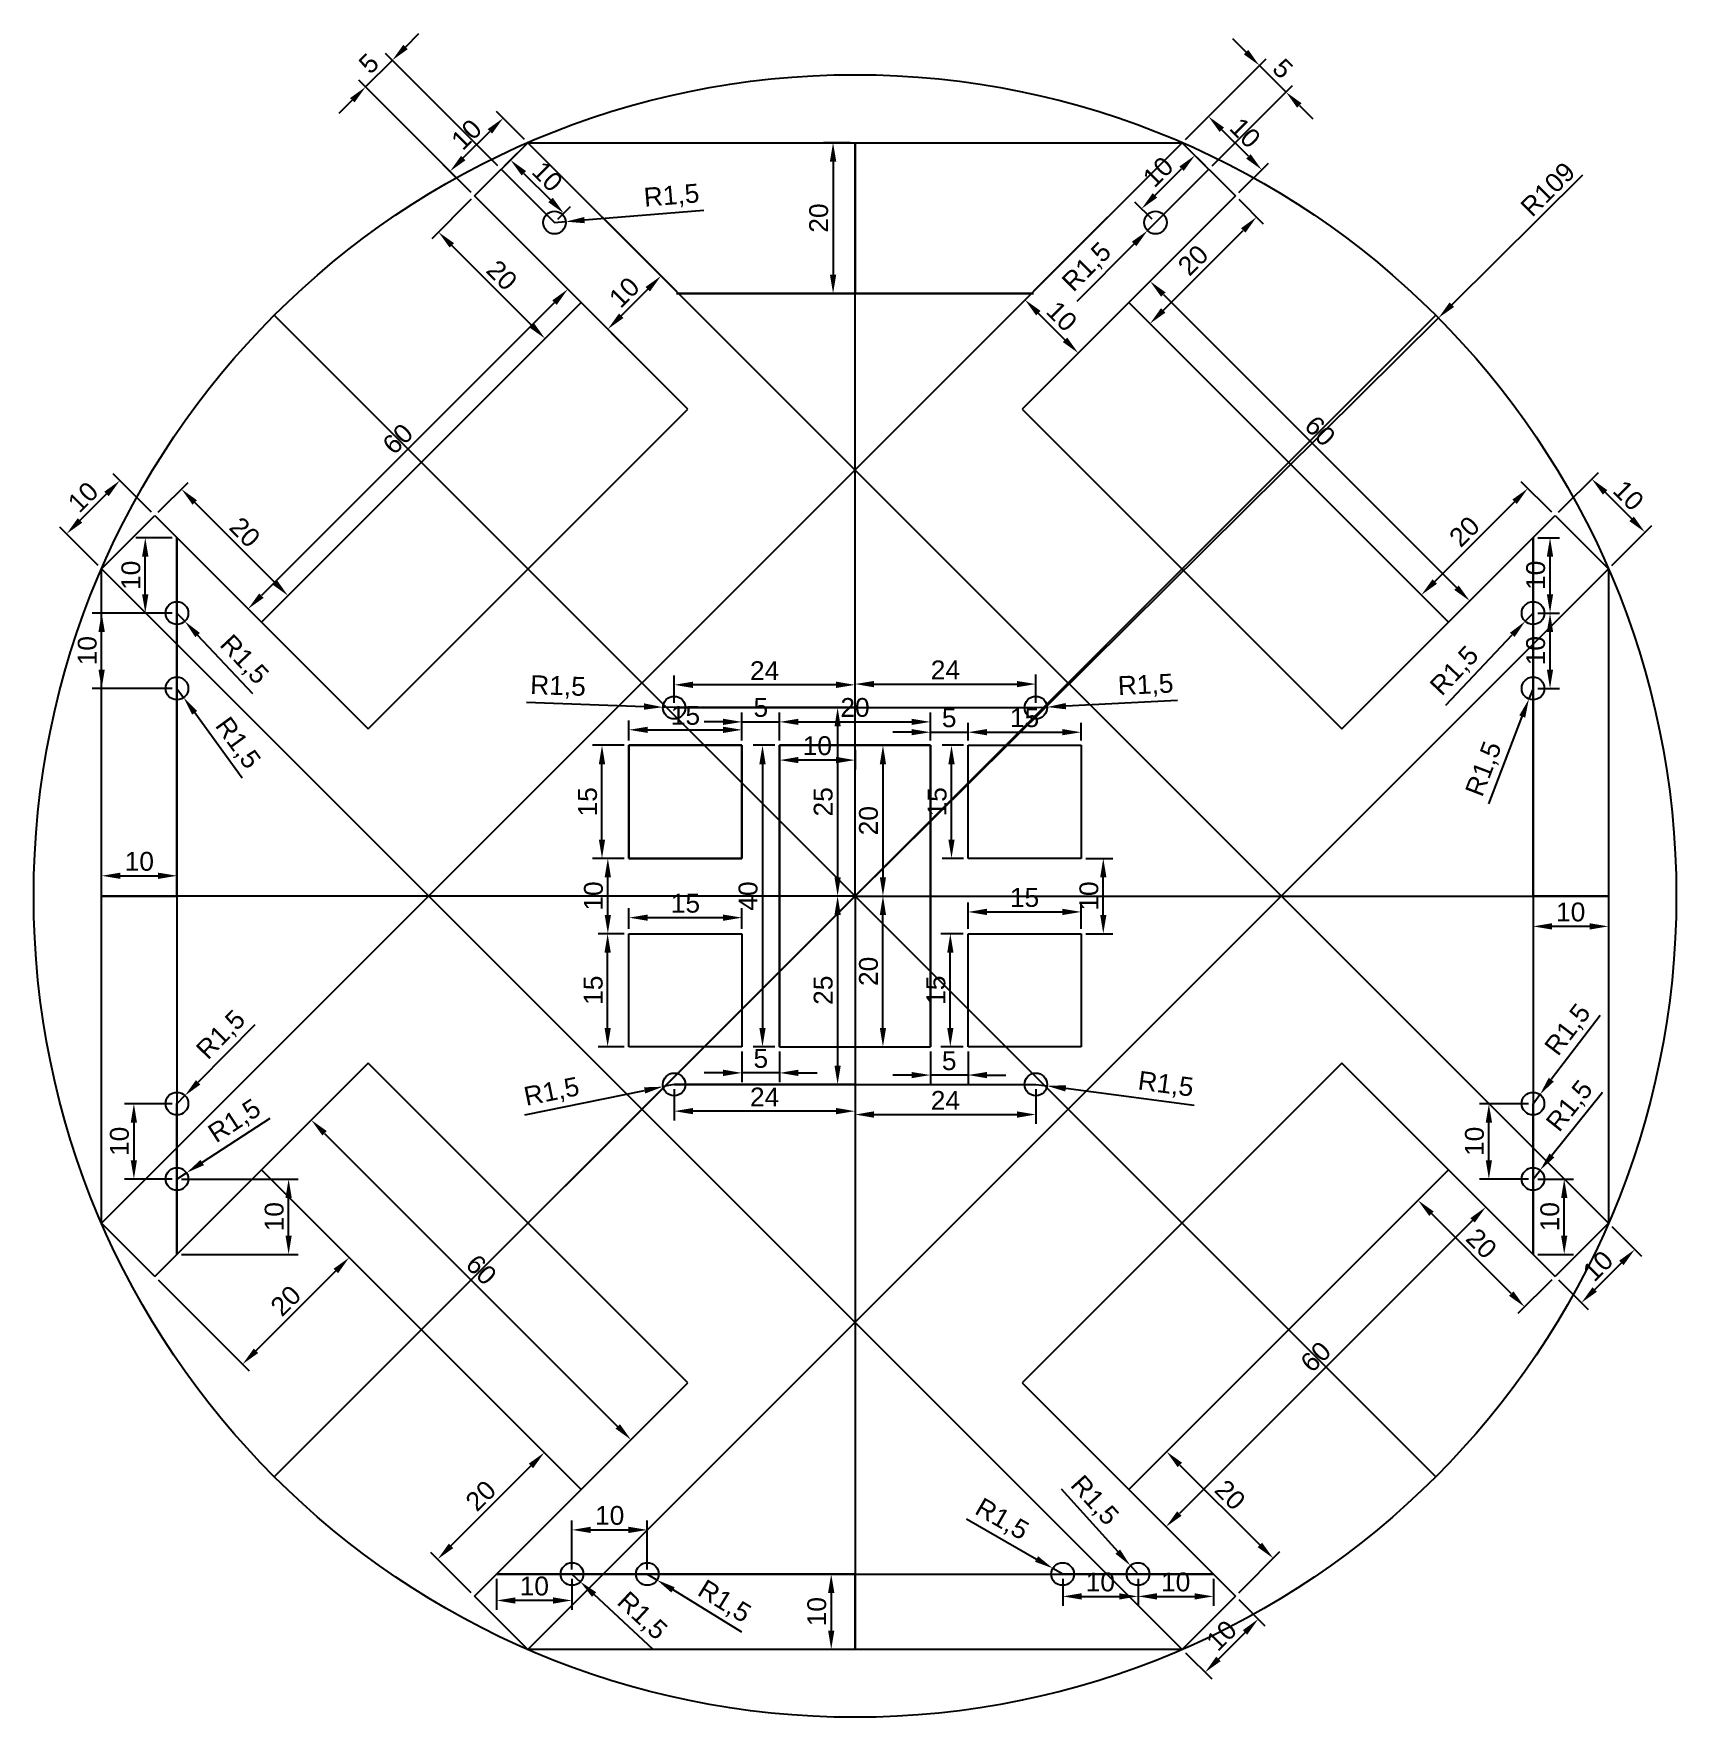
# Model space of a CAD drawing. Header units: millimetres. Extents: x -109 to 109, y -109 to 114.
import ezdxf

# ---------------------------------------------------------------- set-up
doc = ezdxf.new("R2010")
doc.units = ezdxf.units.MM
for name, color, linetype in [('Annotation', 2, 'Continuous'), ('Final', 1, 'Continuous'), ('Holes', 4, 'Continuous'), ('Plate', 7, 'Continuous')]:
    doc.layers.add(name, color=color, linetype=linetype)
doc.styles.get("Standard").update_dxf_attribs({"font": 'arial.ttf'})
doc.dimstyles.new('ISO-25', dxfattribs={"dimtxt": 2.5, "dimasz": 2.5, "dimexe": 1.25, "dimexo": 0.625, "dimtad": 1, "dimtxsty": 'Standard', "dimcen": 2.5, "dimadec": 0, "dimazin": 0, "dimtfac": 1, "dimtmove": 0, "dimatfit": 3, "dimfxl": 1, "dimarcsym": 0})

msp = doc.modelspace()

# ---------------------------------------------------------------- blocks, each defined once
blk = doc.blocks.new('*D4')
at = {"layer": 'Annotation', "color": 0, "lineweight": -2, "transparency": 16777216}
for p, q in [((100.42, -43.85), (104.37, -47.8)), ((98.18, -52.22), (101.71, -48.68)), ((93.35, -50.93), (97.29, -54.87))]:
    blk.add_line(p, q, dxfattribs=at)
at = {"layer": 'Annotation', "color": 0, "transparency": 16777216}
for points in [[(101.42, -48.39), (102.01, -48.98), (103.48, -46.91)], [(97.88, -51.92), (98.47, -52.51), (96.41, -53.98)]]:
    blk.add_solid(points, dxfattribs=at)
at = {"layer": 'Defpoints', "color": 0, "transparency": 16777216}
for p in [(99.98, -43.41), (103.48, -46.91), (92.91, -50.48)]:
    blk.add_point(p, dxfattribs=at)
at = {"layer": 'Annotation', "color": 0, "transparency": 16777216, "insert": (98.6, -49.1), "char_height": 2.5, "attachment_point": 5, "rotation": 45}
blk.add_mtext('10', dxfattribs=at)
blk = doc.blocks.new('*D5')
at = {"layer": 'Annotation', "color": 0, "lineweight": -2, "transparency": 16777216}
for p, q in [((89.98, -0.62), (89.98, -5.28)), ((99.98, -0.62), (99.98, -5.28)), ((97.48, -4.03), (92.48, -4.03))]:
    blk.add_line(p, q, dxfattribs=at)
at = {"layer": 'Annotation', "color": 0, "transparency": 16777216}
for points in [[(92.48, -3.61), (92.48, -4.45), (89.98, -4.03)], [(97.48, -3.61), (97.48, -4.45), (99.98, -4.03)]]:
    blk.add_solid(points, dxfattribs=at)
at = {"layer": 'Defpoints', "color": 0, "transparency": 16777216}
for p in [(89.98, 0), (99.98, 0), (89.98, -4.03)]:
    blk.add_point(p, dxfattribs=at)
at = {"layer": 'Annotation', "color": 0, "transparency": 16777216, "insert": (94.98, -2.13), "char_height": 2.5, "attachment_point": 5}
blk.add_mtext('10', dxfattribs=at)
blk = doc.blocks.new('*D6')
at = {"layer": 'Annotation', "color": 0, "lineweight": -2, "transparency": 16777216}
for p, q in [((89.36, -27.56), (82.87, -27.56)), ((84.12, -35.06), (84.12, -30.06)), ((89.36, -37.56), (82.87, -37.56))]:
    blk.add_line(p, q, dxfattribs=at)
at = {"layer": 'Annotation', "color": 0, "transparency": 16777216}
for points in [[(83.71, -30.06), (84.54, -30.06), (84.12, -27.56)], [(83.71, -35.06), (84.54, -35.06), (84.12, -37.56)]]:
    blk.add_solid(points, dxfattribs=at)
at = {"layer": 'Defpoints', "color": 0, "transparency": 16777216}
for p in [(84.12, -27.56), (89.98, -27.56), (89.98, -37.56)]:
    blk.add_point(p, dxfattribs=at)
at = {"layer": 'Annotation', "color": 0, "transparency": 16777216, "insert": (82.22, -32.56), "char_height": 2.5, "attachment_point": 5, "rotation": 90}
blk.add_mtext('10', dxfattribs=at)
blk = doc.blocks.new('*D7')
at = {"layer": 'Annotation', "color": 0, "lineweight": -2, "transparency": 16777216}
for p, q in [((90.61, -37.56), (95.37, -37.56)), ((94.12, -45.06), (94.12, -40.06)), ((90.61, -47.56), (95.37, -47.56))]:
    blk.add_line(p, q, dxfattribs=at)
at = {"layer": 'Annotation', "color": 0, "transparency": 16777216}
for points in [[(93.71, -40.06), (94.54, -40.06), (94.12, -37.56)], [(93.71, -45.06), (94.54, -45.06), (94.12, -47.56)]]:
    blk.add_solid(points, dxfattribs=at)
at = {"layer": 'Defpoints', "color": 0, "transparency": 16777216}
for p in [(89.98, -37.56), (94.12, -37.56), (89.98, -47.56)]:
    blk.add_point(p, dxfattribs=at)
at = {"layer": 'Annotation', "color": 0, "transparency": 16777216, "insert": (92.22, -42.56), "char_height": 2.5, "attachment_point": 5, "rotation": 90}
blk.add_mtext('10', dxfattribs=at)
blk = doc.blocks.new('*D8')
at = {"layer": 'Annotation', "color": 0, "lineweight": -2, "transparency": 16777216}
for p, q in [((50.93, -93.35), (54.41, -96.84)), ((51.76, -97.72), (48.22, -101.26)), ((43.85, -100.42), (47.34, -103.91))]:
    blk.add_line(p, q, dxfattribs=at)
at = {"layer": 'Annotation', "color": 0, "transparency": 16777216}
for points in [[(51.47, -97.43), (52.05, -98.02), (53.53, -95.95)], [(47.93, -100.96), (48.52, -101.55), (46.46, -103.03)]]:
    blk.add_solid(points, dxfattribs=at)
at = {"layer": 'Defpoints', "color": 0, "transparency": 16777216}
for p in [(50.48, -92.91), (43.41, -99.98), (46.46, -103.03)]:
    blk.add_point(p, dxfattribs=at)
at = {"layer": 'Annotation', "color": 0, "transparency": 16777216, "insert": (48.65, -98.15), "char_height": 2.5, "attachment_point": 5, "rotation": 45}
blk.add_mtext('10', dxfattribs=at)
blk = doc.blocks.new('*D9')
at = {"layer": 'Annotation', "color": 0, "lineweight": -2, "transparency": 16777216}
for p, q in [((-0.63, -89.98), (-4.41, -89.98)), ((-3.16, -92.48), (-3.16, -97.48)), ((-0.63, -99.98), (-4.41, -99.98))]:
    blk.add_line(p, q, dxfattribs=at)
at = {"layer": 'Annotation', "color": 0, "transparency": 16777216}
for points in [[(-3.57, -92.48), (-2.74, -92.48), (-3.16, -89.98)], [(-3.57, -97.48), (-2.74, -97.48), (-3.16, -99.98)]]:
    blk.add_solid(points, dxfattribs=at)
at = {"layer": 'Defpoints', "color": 0, "transparency": 16777216}
for p in [(0, -89.98), (-3.16, -99.98), (0, -99.98)]:
    blk.add_point(p, dxfattribs=at)
at = {"layer": 'Annotation', "color": 0, "transparency": 16777216, "insert": (-5.06, -94.98), "char_height": 2.5, "attachment_point": 5, "rotation": 90}
blk.add_mtext('10', dxfattribs=at)
blk = doc.blocks.new('*D10')
at = {"layer": 'Annotation', "color": 0, "lineweight": -2, "transparency": 16777216}
for p, q in [((-47.56, -90.61), (-47.56, -94.74)), ((-37.56, -90.61), (-37.56, -94.74)), ((-40.06, -93.49), (-45.06, -93.49))]:
    blk.add_line(p, q, dxfattribs=at)
at = {"layer": 'Annotation', "color": 0, "transparency": 16777216}
for points in [[(-45.06, -93.08), (-45.06, -93.91), (-47.56, -93.49)], [(-40.06, -93.08), (-40.06, -93.91), (-37.56, -93.49)]]:
    blk.add_solid(points, dxfattribs=at)
at = {"layer": 'Defpoints', "color": 0, "transparency": 16777216}
for p in [(-47.56, -89.98), (-37.56, -89.98), (-47.56, -93.49)]:
    blk.add_point(p, dxfattribs=at)
at = {"layer": 'Annotation', "color": 0, "transparency": 16777216, "insert": (-42.56, -91.59), "char_height": 2.5, "attachment_point": 5}
blk.add_mtext('10', dxfattribs=at)
blk = doc.blocks.new('*D11')
at = {"layer": 'Annotation', "color": 0, "lineweight": -2, "transparency": 16777216}
for p, q in [((-37.56, -89.36), (-37.56, -82.87)), ((-35.06, -84.12), (-30.06, -84.12)), ((-27.56, -89.36), (-27.56, -82.87))]:
    blk.add_line(p, q, dxfattribs=at)
at = {"layer": 'Annotation', "color": 0, "transparency": 16777216}
for points in [[(-35.06, -83.71), (-35.06, -84.54), (-37.56, -84.12)], [(-30.06, -83.71), (-30.06, -84.54), (-27.56, -84.12)]]:
    blk.add_solid(points, dxfattribs=at)
at = {"layer": 'Defpoints', "color": 0, "transparency": 16777216}
for p in [(-27.56, -84.12), (-37.56, -89.98), (-27.56, -89.98)]:
    blk.add_point(p, dxfattribs=at)
at = {"layer": 'Annotation', "color": 0, "transparency": 16777216, "insert": (-32.56, -82.22), "char_height": 2.5, "attachment_point": 5}
blk.add_mtext('10', dxfattribs=at)
blk = doc.blocks.new('*D12')
at = {"layer": 'Annotation', "color": 0, "lineweight": -2, "transparency": 16777216}
for p, q in [((37.56, -90.61), (37.56, -94.2)), ((47.56, -90.61), (47.56, -94.2)), ((40.06, -92.95), (45.06, -92.95))]:
    blk.add_line(p, q, dxfattribs=at)
at = {"layer": 'Annotation', "color": 0, "transparency": 16777216}
for points in [[(40.06, -92.53), (40.06, -93.37), (37.56, -92.95)], [(45.06, -92.53), (45.06, -93.37), (47.56, -92.95)]]:
    blk.add_solid(points, dxfattribs=at)
at = {"layer": 'Defpoints', "color": 0, "transparency": 16777216}
for p in [(37.56, -89.98), (47.56, -89.98), (47.56, -92.95)]:
    blk.add_point(p, dxfattribs=at)
at = {"layer": 'Annotation', "color": 0, "transparency": 16777216, "insert": (42.56, -91.05), "char_height": 2.5, "attachment_point": 5}
blk.add_mtext('10', dxfattribs=at)
blk = doc.blocks.new('*D13')
at = {"layer": 'Annotation', "color": 0, "lineweight": -2, "transparency": 16777216}
for p, q in [((27.56, -90.61), (27.56, -94.2)), ((37.56, -90.61), (37.56, -94.2)), ((30.06, -92.95), (35.06, -92.95))]:
    blk.add_line(p, q, dxfattribs=at)
at = {"layer": 'Annotation', "color": 0, "transparency": 16777216}
for points in [[(30.06, -92.53), (30.06, -93.37), (27.56, -92.95)], [(35.06, -92.53), (35.06, -93.37), (37.56, -92.95)]]:
    blk.add_solid(points, dxfattribs=at)
at = {"layer": 'Defpoints', "color": 0, "transparency": 16777216}
for p in [(27.56, -89.98), (37.56, -89.98), (37.56, -92.95)]:
    blk.add_point(p, dxfattribs=at)
at = {"layer": 'Annotation', "color": 0, "transparency": 16777216, "insert": (32.56, -91.05), "char_height": 2.5, "attachment_point": 5}
blk.add_mtext('10', dxfattribs=at)
blk = doc.blocks.new('*D14')
at = {"layer": 'Annotation', "color": 0, "lineweight": -2, "transparency": 16777216}
for p, q in [((96.55, 95.67), (79.2, 78.48)), ((0, 0), (77.43, 76.72))]:
    blk.add_line(p, q, dxfattribs=at)
at = {"layer": 'Annotation', "color": 0, "transparency": 16777216}
blk.add_solid([(78.91, 78.78), (79.5, 78.18), (77.43, 76.72)], dxfattribs=at)
at = {"layer": 'Defpoints', "color": 0, "transparency": 16777216}
for p in [(77.43, 76.72), (0, 0)]:
    blk.add_point(p, dxfattribs=at)
at = {"layer": 'Annotation', "color": 0, "transparency": 16777216, "insert": (91.95, 93.79), "char_height": 2.5, "attachment_point": 5, "rotation": 44.7373}
blk.add_mtext('R109', dxfattribs=at)
blk = doc.blocks.new('*D18')
at = {"layer": 'Annotation', "color": 0, "lineweight": -2, "transparency": 16777216}
for p, q in [((93.35, 50.93), (98.66, 56.23)), ((99.54, 53.58), (103.08, 50.04)), ((100.42, 43.85), (105.73, 49.16))]:
    blk.add_line(p, q, dxfattribs=at)
at = {"layer": 'Annotation', "color": 0, "transparency": 16777216}
for points in [[(99.84, 53.87), (99.25, 53.28), (97.77, 55.35)], [(103.37, 50.34), (102.78, 49.75), (104.84, 48.28)]]:
    blk.add_solid(points, dxfattribs=at)
at = {"layer": 'Defpoints', "color": 0, "transparency": 16777216}
for p in [(92.91, 50.48), (104.84, 48.28), (99.98, 43.41)]:
    blk.add_point(p, dxfattribs=at)
at = {"layer": 'Annotation', "color": 0, "transparency": 16777216, "insert": (102.65, 53.16), "char_height": 2.5, "attachment_point": 5, "rotation": 315}
blk.add_mtext('10', dxfattribs=at)
blk = doc.blocks.new('*D19')
at = {"layer": 'Annotation', "color": 0, "lineweight": -2, "transparency": 16777216}
for p, q in [((43.85, 100.42), (47.79, 104.36)), ((52.21, 98.17), (48.67, 101.7)), ((50.93, 93.35), (54.86, 97.28))]:
    blk.add_line(p, q, dxfattribs=at)
at = {"layer": 'Annotation', "color": 0, "transparency": 16777216}
for points in [[(48.97, 102), (48.38, 101.41), (46.9, 103.47)], [(52.5, 98.46), (51.91, 97.87), (53.97, 96.4)]]:
    blk.add_solid(points, dxfattribs=at)
at = {"layer": 'Defpoints', "color": 0, "transparency": 16777216}
for p in [(46.9, 103.47), (43.41, 99.98), (50.48, 92.91)]:
    blk.add_point(p, dxfattribs=at)
at = {"layer": 'Annotation', "color": 0, "transparency": 16777216, "insert": (51.78, 101.28), "char_height": 2.5, "attachment_point": 5, "rotation": 315}
blk.add_mtext('10', dxfattribs=at)
blk = doc.blocks.new('*D23')
at = {"layer": 'Annotation', "color": 0, "lineweight": -2, "transparency": 16777216}
for p, q in [((-43.85, 100.42), (-47.57, 104.14)), ((-51.99, 97.95), (-48.45, 101.48)), ((-50.93, 93.35), (-54.64, 97.06))]:
    blk.add_line(p, q, dxfattribs=at)
at = {"layer": 'Annotation', "color": 0, "transparency": 16777216}
for points in [[(-48.75, 101.78), (-48.16, 101.19), (-46.68, 103.25)], [(-52.28, 98.24), (-51.69, 97.65), (-53.75, 96.18)]]:
    blk.add_solid(points, dxfattribs=at)
at = {"layer": 'Defpoints', "color": 0, "transparency": 16777216}
for p in [(-46.68, 103.25), (-43.41, 99.98), (-50.48, 92.91)]:
    blk.add_point(p, dxfattribs=at)
at = {"layer": 'Annotation', "color": 0, "transparency": 16777216, "insert": (-51.56, 101.06), "char_height": 2.5, "attachment_point": 5, "rotation": 45}
blk.add_mtext('10', dxfattribs=at)
blk = doc.blocks.new('*D24')
at = {"layer": 'Annotation', "color": 0, "lineweight": -2, "transparency": 16777216}
for p, q in [((-93.35, 50.93), (-98.45, 56.02)), ((-99.33, 53.37), (-102.87, 49.83)), ((-100.42, 43.85), (-105.52, 48.95))]:
    blk.add_line(p, q, dxfattribs=at)
at = {"layer": 'Annotation', "color": 0, "transparency": 16777216}
for points in [[(-99.63, 53.66), (-99.04, 53.07), (-97.56, 55.14)], [(-103.16, 50.13), (-102.57, 49.54), (-104.63, 48.07)]]:
    blk.add_solid(points, dxfattribs=at)
at = {"layer": 'Defpoints', "color": 0, "transparency": 16777216}
for p in [(-92.91, 50.48), (-104.63, 48.07), (-99.98, 43.41)]:
    blk.add_point(p, dxfattribs=at)
at = {"layer": 'Annotation', "color": 0, "transparency": 16777216, "insert": (-102.44, 52.95), "char_height": 2.5, "attachment_point": 5, "rotation": 45}
blk.add_mtext('10', dxfattribs=at)
blk = doc.blocks.new('*D25')
at = {"layer": 'Annotation', "color": 0, "lineweight": -2, "transparency": 16777216}
for p, q in [((-0.63, 99.98), (-4.16, 99.98)), ((-2.91, 97.48), (-2.91, 82.48)), ((-0.63, 79.98), (-4.16, 79.98))]:
    blk.add_line(p, q, dxfattribs=at)
at = {"layer": 'Annotation', "color": 0, "transparency": 16777216}
for points in [[(-3.33, 97.48), (-2.49, 97.48), (-2.91, 99.98)], [(-3.33, 82.48), (-2.49, 82.48), (-2.91, 79.98)]]:
    blk.add_solid(points, dxfattribs=at)
at = {"layer": 'Defpoints', "color": 0, "transparency": 16777216}
for p in [(0, 99.98), (-2.91, 79.98), (0, 79.98)]:
    blk.add_point(p, dxfattribs=at)
at = {"layer": 'Annotation', "color": 0, "transparency": 16777216, "insert": (-4.81, 89.98), "char_height": 2.5, "attachment_point": 5, "rotation": 90}
blk.add_mtext('20', dxfattribs=at)
blk = doc.blocks.new('*D26')
at = {"layer": 'Annotation', "color": 0, "lineweight": -2, "transparency": 16777216}
for p, q in [((-23.85, 80.42), (-26.62, 83.19)), ((-27.5, 80.54), (-31.04, 77)), ((-30.93, 73.35), (-33.69, 76.12))]:
    blk.add_line(p, q, dxfattribs=at)
at = {"layer": 'Annotation', "color": 0, "transparency": 16777216}
for points in [[(-27.8, 80.83), (-27.21, 80.24), (-25.74, 82.3)], [(-31.33, 77.3), (-30.74, 76.71), (-32.81, 75.23)]]:
    blk.add_solid(points, dxfattribs=at)
at = {"layer": 'Defpoints', "color": 0, "transparency": 16777216}
for p in [(-23.41, 79.98), (-32.81, 75.23), (-30.48, 72.91)]:
    blk.add_point(p, dxfattribs=at)
at = {"layer": 'Annotation', "color": 0, "transparency": 16777216, "insert": (-30.62, 80.11), "char_height": 2.5, "attachment_point": 5, "rotation": 45}
blk.add_mtext('10', dxfattribs=at)
blk = doc.blocks.new('*D27')
at = {"layer": 'Annotation', "color": 0, "lineweight": -2, "transparency": 16777216}
for p, q in [((22.97, 79.54), (21.68, 78.25)), ((24.33, 77.36), (27.86, 73.83)), ((30.04, 72.47), (28.75, 71.17))]:
    blk.add_line(p, q, dxfattribs=at)
at = {"layer": 'Annotation', "color": 0, "transparency": 16777216}
for points in [[(24.62, 77.66), (24.03, 77.07), (22.56, 79.13)], [(28.16, 74.12), (27.57, 73.53), (29.63, 72.06)]]:
    blk.add_solid(points, dxfattribs=at)
at = {"layer": 'Defpoints', "color": 0, "transparency": 16777216}
for p in [(23.41, 79.98), (29.63, 72.06), (30.48, 72.91)]:
    blk.add_point(p, dxfattribs=at)
at = {"layer": 'Annotation', "color": 0, "transparency": 16777216, "insert": (27.44, 76.94), "char_height": 2.5, "attachment_point": 5, "rotation": 315}
blk.add_mtext('10', dxfattribs=at)
blk = doc.blocks.new('*D28')
at = {"layer": 'Annotation', "color": 0, "lineweight": -2, "transparency": 16777216}
for p, q in [((-10, 20.62), (-10, 24.36)), ((-7.5, 23.11), (7.5, 23.11)), ((10, 20.62), (10, 24.36))]:
    blk.add_line(p, q, dxfattribs=at)
at = {"layer": 'Annotation', "color": 0, "transparency": 16777216}
for points in [[(-7.5, 23.53), (-7.5, 22.7), (-10, 23.11)], [(7.5, 23.53), (7.5, 22.7), (10, 23.11)]]:
    blk.add_solid(points, dxfattribs=at)
at = {"layer": 'Defpoints', "color": 0, "transparency": 16777216}
for p in [(10, 23.11), (-10, 20), (10, 20)]:
    blk.add_point(p, dxfattribs=at)
at = {"layer": 'Annotation', "color": 0, "transparency": 16777216, "insert": (0, 25.01), "char_height": 2.5, "attachment_point": 5}
blk.add_mtext('20', dxfattribs=at)
blk = doc.blocks.new('*D29')
at = {"layer": 'Annotation', "color": 0, "lineweight": -2, "transparency": 16777216}
for p, q in [((-10.63, 20), (-13.53, 20)), ((-12.28, 17.5), (-12.28, -17.5)), ((-10.63, -20), (-13.53, -20))]:
    blk.add_line(p, q, dxfattribs=at)
at = {"layer": 'Annotation', "color": 0, "transparency": 16777216}
for points in [[(-12.69, 17.5), (-11.86, 17.5), (-12.28, 20)], [(-12.69, -17.5), (-11.86, -17.5), (-12.28, -20)]]:
    blk.add_solid(points, dxfattribs=at)
at = {"layer": 'Defpoints', "color": 0, "transparency": 16777216}
for p in [(-10, 20), (-12.28, -20), (-10, -20)]:
    blk.add_point(p, dxfattribs=at)
at = {"layer": 'Annotation', "color": 0, "transparency": 16777216, "insert": (-14.18, 0), "char_height": 2.5, "attachment_point": 5, "rotation": 90}
blk.add_mtext('40', dxfattribs=at)
blk = doc.blocks.new('*D30')
at = {"layer": 'Annotation', "color": 0, "lineweight": -2, "transparency": 16777216}
for p, q in [((-30, 20.62), (-30, 23.31)), ((-15, 20.62), (-15, 23.31)), ((-27.5, 22.06), (-17.5, 22.06))]:
    blk.add_line(p, q, dxfattribs=at)
at = {"layer": 'Annotation', "color": 0, "transparency": 16777216}
for points in [[(-27.5, 22.47), (-27.5, 21.64), (-30, 22.06)], [(-17.5, 22.47), (-17.5, 21.64), (-15, 22.06)]]:
    blk.add_solid(points, dxfattribs=at)
at = {"layer": 'Defpoints', "color": 0, "transparency": 16777216}
for p in [(-15, 22.06), (-30, 20), (-15, 20)]:
    blk.add_point(p, dxfattribs=at)
at = {"layer": 'Annotation', "color": 0, "transparency": 16777216, "insert": (-22.5, 23.96), "char_height": 2.5, "attachment_point": 5}
blk.add_mtext('15', dxfattribs=at)
blk = doc.blocks.new('*D31')
at = {"layer": 'Annotation', "color": 0, "lineweight": -2, "transparency": 16777216}
for p, q in [((-30.62, 20), (-34.83, 20)), ((-33.58, 7.5), (-33.58, 17.5)), ((-30.62, 5), (-34.83, 5))]:
    blk.add_line(p, q, dxfattribs=at)
at = {"layer": 'Annotation', "color": 0, "transparency": 16777216}
for points in [[(-33.99, 17.5), (-33.16, 17.5), (-33.58, 20)], [(-33.99, 7.5), (-33.16, 7.5), (-33.58, 5)]]:
    blk.add_solid(points, dxfattribs=at)
at = {"layer": 'Defpoints', "color": 0, "transparency": 16777216}
for p in [(-33.58, 20), (-30, 20), (-30, 5)]:
    blk.add_point(p, dxfattribs=at)
at = {"layer": 'Annotation', "color": 0, "transparency": 16777216, "insert": (-35.48, 12.5), "char_height": 2.5, "attachment_point": 5, "rotation": 90}
blk.add_mtext('15', dxfattribs=at)
blk = doc.blocks.new('*D32')
at = {"layer": 'Annotation', "color": 0, "lineweight": -2, "transparency": 16777216}
for p, q in [((-30, -4.37), (-30, -1.62)), ((-15, -4.37), (-15, -1.62)), ((-27.5, -2.87), (-17.5, -2.87))]:
    blk.add_line(p, q, dxfattribs=at)
at = {"layer": 'Annotation', "color": 0, "transparency": 16777216}
for points in [[(-27.5, -2.46), (-27.5, -3.29), (-30, -2.87)], [(-17.5, -2.46), (-17.5, -3.29), (-15, -2.87)]]:
    blk.add_solid(points, dxfattribs=at)
at = {"layer": 'Defpoints', "color": 0, "transparency": 16777216}
for p in [(-15, -2.87), (-30, -5), (-15, -5)]:
    blk.add_point(p, dxfattribs=at)
at = {"layer": 'Annotation', "color": 0, "transparency": 16777216, "insert": (-22.5, -0.97), "char_height": 2.5, "attachment_point": 5}
blk.add_mtext('15', dxfattribs=at)
blk = doc.blocks.new('*D33')
at = {"layer": 'Annotation', "color": 0, "lineweight": -2, "transparency": 16777216}
for p, q in [((-30.63, -5), (-34.08, -5)), ((-32.83, -17.5), (-32.83, -7.5)), ((-30.63, -20), (-34.08, -20))]:
    blk.add_line(p, q, dxfattribs=at)
at = {"layer": 'Annotation', "color": 0, "transparency": 16777216}
for points in [[(-33.24, -7.5), (-32.41, -7.5), (-32.83, -5)], [(-33.24, -17.5), (-32.41, -17.5), (-32.83, -20)]]:
    blk.add_solid(points, dxfattribs=at)
at = {"layer": 'Defpoints', "color": 0, "transparency": 16777216}
for p in [(-32.83, -5), (-30, -5), (-30, -20)]:
    blk.add_point(p, dxfattribs=at)
at = {"layer": 'Annotation', "color": 0, "transparency": 16777216, "insert": (-34.73, -12.5), "char_height": 2.5, "attachment_point": 5, "rotation": 90}
blk.add_mtext('15', dxfattribs=at)
blk = doc.blocks.new('*D34')
at = {"layer": 'Annotation', "color": 0, "lineweight": -2, "transparency": 16777216}
for p, q in [((15, 20.62), (15, 22.99)), ((30, 20.62), (30, 22.99)), ((17.5, 21.74), (27.5, 21.74))]:
    blk.add_line(p, q, dxfattribs=at)
at = {"layer": 'Annotation', "color": 0, "transparency": 16777216}
for points in [[(17.5, 22.16), (17.5, 21.33), (15, 21.74)], [(27.5, 22.16), (27.5, 21.33), (30, 21.74)]]:
    blk.add_solid(points, dxfattribs=at)
at = {"layer": 'Defpoints', "color": 0, "transparency": 16777216}
for p in [(30, 21.74), (15, 20), (30, 20)]:
    blk.add_point(p, dxfattribs=at)
at = {"layer": 'Annotation', "color": 0, "transparency": 16777216, "insert": (22.5, 23.65), "char_height": 2.5, "attachment_point": 5}
blk.add_mtext('15', dxfattribs=at)
blk = doc.blocks.new('*D35')
at = {"layer": 'Annotation', "color": 0, "lineweight": -2, "transparency": 16777216}
for p, q in [((14.38, 20), (11.56, 20)), ((12.81, 7.5), (12.81, 17.5)), ((14.38, 5), (11.56, 5))]:
    blk.add_line(p, q, dxfattribs=at)
at = {"layer": 'Annotation', "color": 0, "transparency": 16777216}
for points in [[(12.39, 17.5), (13.22, 17.5), (12.81, 20)], [(12.39, 7.5), (13.22, 7.5), (12.81, 5)]]:
    blk.add_solid(points, dxfattribs=at)
at = {"layer": 'Defpoints', "color": 0, "transparency": 16777216}
for p in [(12.81, 20), (15, 20), (15, 5)]:
    blk.add_point(p, dxfattribs=at)
at = {"layer": 'Annotation', "color": 0, "transparency": 16777216, "insert": (10.91, 12.5), "char_height": 2.5, "attachment_point": 5, "rotation": 90}
blk.add_mtext('15', dxfattribs=at)
blk = doc.blocks.new('*D36')
at = {"layer": 'Annotation', "color": 0, "lineweight": -2, "transparency": 16777216}
for p, q in [((15, -4.37), (15, -0.86)), ((17.5, -2.11), (27.5, -2.11)), ((30, -4.37), (30, -0.86))]:
    blk.add_line(p, q, dxfattribs=at)
at = {"layer": 'Annotation', "color": 0, "transparency": 16777216}
for points in [[(17.5, -1.69), (17.5, -2.53), (15, -2.11)], [(27.5, -1.69), (27.5, -2.53), (30, -2.11)]]:
    blk.add_solid(points, dxfattribs=at)
at = {"layer": 'Defpoints', "color": 0, "transparency": 16777216}
for p in [(30, -2.11), (15, -5), (30, -5)]:
    blk.add_point(p, dxfattribs=at)
at = {"layer": 'Annotation', "color": 0, "transparency": 16777216, "insert": (22.5, -0.21), "char_height": 2.5, "attachment_point": 5}
blk.add_mtext('15', dxfattribs=at)
blk = doc.blocks.new('*D37')
at = {"layer": 'Annotation', "color": 0, "lineweight": -2, "transparency": 16777216}
for p, q in [((14.37, -5), (11.4, -5)), ((12.65, -17.5), (12.65, -7.5)), ((14.37, -20), (11.4, -20))]:
    blk.add_line(p, q, dxfattribs=at)
at = {"layer": 'Annotation', "color": 0, "transparency": 16777216}
for points in [[(12.24, -7.5), (13.07, -7.5), (12.65, -5)], [(12.24, -17.5), (13.07, -17.5), (12.65, -20)]]:
    blk.add_solid(points, dxfattribs=at)
at = {"layer": 'Defpoints', "color": 0, "transparency": 16777216}
for p in [(12.65, -5), (15, -5), (15, -20)]:
    blk.add_point(p, dxfattribs=at)
at = {"layer": 'Annotation', "color": 0, "transparency": 16777216, "insert": (10.75, -12.5), "char_height": 2.5, "attachment_point": 5, "rotation": 90}
blk.add_mtext('15', dxfattribs=at)
blk = doc.blocks.new('*D38')
at = {"layer": 'Annotation', "color": 0, "lineweight": -2, "transparency": 16777216}
for p, q in [((-0.63, 0), (-3.56, 0)), ((-2.31, -2.5), (-2.31, -22.5)), ((-0.63, -25), (-3.56, -25))]:
    blk.add_line(p, q, dxfattribs=at)
at = {"layer": 'Annotation', "color": 0, "transparency": 16777216}
for points in [[(-2.72, -2.5), (-1.89, -2.5), (-2.31, 0)], [(-2.72, -22.5), (-1.89, -22.5), (-2.31, -25)]]:
    blk.add_solid(points, dxfattribs=at)
at = {"layer": 'Defpoints', "color": 0, "transparency": 16777216}
for p in [(0, 0), (-2.31, -25), (0, -25)]:
    blk.add_point(p, dxfattribs=at)
at = {"layer": 'Annotation', "color": 0, "transparency": 16777216, "insert": (-4.21, -12.5), "char_height": 2.5, "attachment_point": 5, "rotation": 90}
blk.add_mtext('25', dxfattribs=at)
blk = doc.blocks.new('*D39')
at = {"layer": 'Annotation', "color": 0, "lineweight": -2, "transparency": 16777216}
for p, q in [((-24, -25.63), (-24, -29.8)), ((0, -25.63), (0, -29.8)), ((-2.5, -28.55), (-21.5, -28.55))]:
    blk.add_line(p, q, dxfattribs=at)
at = {"layer": 'Annotation', "color": 0, "transparency": 16777216}
for points in [[(-21.5, -28.13), (-21.5, -28.96), (-24, -28.55)], [(-2.5, -28.13), (-2.5, -28.96), (0, -28.55)]]:
    blk.add_solid(points, dxfattribs=at)
at = {"layer": 'Defpoints', "color": 0, "transparency": 16777216}
for p in [(-24, -25), (0, -25), (-24, -28.55)]:
    blk.add_point(p, dxfattribs=at)
at = {"layer": 'Annotation', "color": 0, "transparency": 16777216, "insert": (-12, -26.67), "char_height": 2.5, "attachment_point": 5}
blk.add_mtext('24', dxfattribs=at)
blk = doc.blocks.new('*D40')
at = {"layer": 'Annotation', "color": 0, "lineweight": -2, "transparency": 16777216}
for p, q in [((0, -25.63), (0, -30.25)), ((24, -25.63), (24, -30.25)), ((2.5, -29), (21.5, -29))]:
    blk.add_line(p, q, dxfattribs=at)
at = {"layer": 'Annotation', "color": 0, "transparency": 16777216}
for points in [[(2.5, -28.58), (2.5, -29.42), (0, -29)], [(21.5, -28.58), (21.5, -29.42), (24, -29)]]:
    blk.add_solid(points, dxfattribs=at)
at = {"layer": 'Defpoints', "color": 0, "transparency": 16777216}
for p in [(0, -25), (24, -25), (24, -29)]:
    blk.add_point(p, dxfattribs=at)
at = {"layer": 'Annotation', "color": 0, "transparency": 16777216, "insert": (12, -27.12), "char_height": 2.5, "attachment_point": 5}
blk.add_mtext('24', dxfattribs=at)
blk = doc.blocks.new('*D41')
at = {"layer": 'Annotation', "color": 0, "lineweight": -2, "transparency": 16777216}
for p, q in [((0.62, 0), (4.96, 0)), ((3.71, -17.5), (3.71, -2.5)), ((0.62, -20), (4.96, -20))]:
    blk.add_line(p, q, dxfattribs=at)
at = {"layer": 'Annotation', "color": 0, "transparency": 16777216}
for points in [[(3.29, -2.5), (4.12, -2.5), (3.71, 0)], [(3.29, -17.5), (4.12, -17.5), (3.71, -20)]]:
    blk.add_solid(points, dxfattribs=at)
at = {"layer": 'Defpoints', "color": 0, "transparency": 16777216}
for p in [(0, 0), (3.71, 0), (0, -20)]:
    blk.add_point(p, dxfattribs=at)
at = {"layer": 'Annotation', "color": 0, "transparency": 16777216, "insert": (1.8, -10), "char_height": 2.5, "attachment_point": 5, "rotation": 90}
blk.add_mtext('20', dxfattribs=at)
blk = doc.blocks.new('*D42')
at = {"layer": 'Annotation', "color": 0, "lineweight": -2, "transparency": 16777216}
for p, q in [((0.62, 20), (4.96, 20)), ((3.71, 17.5), (3.71, 2.5)), ((0.62, 0), (4.96, 0))]:
    blk.add_line(p, q, dxfattribs=at)
at = {"layer": 'Annotation', "color": 0, "transparency": 16777216}
for points in [[(3.29, 17.5), (4.12, 17.5), (3.71, 20)], [(3.29, 2.5), (4.12, 2.5), (3.71, 0)]]:
    blk.add_solid(points, dxfattribs=at)
at = {"layer": 'Defpoints', "color": 0, "transparency": 16777216}
for p in [(0, 20), (0, 0), (3.71, 0)]:
    blk.add_point(p, dxfattribs=at)
at = {"layer": 'Annotation', "color": 0, "transparency": 16777216, "insert": (1.8, 10), "char_height": 2.5, "attachment_point": 5, "rotation": 90}
blk.add_mtext('20', dxfattribs=at)
blk = doc.blocks.new('*D43')
at = {"layer": 'Annotation', "color": 0, "lineweight": -2, "transparency": 16777216}
for p, q in [((-0.63, 25), (-3.56, 25)), ((-2.31, 22.5), (-2.31, 2.5)), ((-0.63, 0), (-3.56, 0))]:
    blk.add_line(p, q, dxfattribs=at)
at = {"layer": 'Annotation', "color": 0, "transparency": 16777216}
for points in [[(-2.72, 22.5), (-1.89, 22.5), (-2.31, 25)], [(-2.72, 2.5), (-1.89, 2.5), (-2.31, 0)]]:
    blk.add_solid(points, dxfattribs=at)
at = {"layer": 'Defpoints', "color": 0, "transparency": 16777216}
for p in [(0, 25), (-2.31, 0), (0, 0)]:
    blk.add_point(p, dxfattribs=at)
at = {"layer": 'Annotation', "color": 0, "transparency": 16777216, "insert": (-4.21, 12.5), "char_height": 2.5, "attachment_point": 5, "rotation": 90}
blk.add_mtext('25', dxfattribs=at)
blk = doc.blocks.new('*D44')
at = {"layer": 'Annotation', "color": 0, "lineweight": -2, "transparency": 16777216}
for p, q in [((-24, 25.62), (-24, 29.28)), ((0, 25.62), (0, 29.28)), ((-2.5, 28.03), (-21.5, 28.03))]:
    blk.add_line(p, q, dxfattribs=at)
at = {"layer": 'Annotation', "color": 0, "transparency": 16777216}
for points in [[(-21.5, 28.45), (-21.5, 27.61), (-24, 28.03)], [(-2.5, 28.45), (-2.5, 27.61), (0, 28.03)]]:
    blk.add_solid(points, dxfattribs=at)
at = {"layer": 'Defpoints', "color": 0, "transparency": 16777216}
for p in [(-24, 28.03), (-24, 25), (0, 25)]:
    blk.add_point(p, dxfattribs=at)
at = {"layer": 'Annotation', "color": 0, "transparency": 16777216, "insert": (-12, 29.91), "char_height": 2.5, "attachment_point": 5}
blk.add_mtext('24', dxfattribs=at)
blk = doc.blocks.new('*D45')
at = {"layer": 'Annotation', "color": 0, "lineweight": -2, "transparency": 16777216}
for p, q in [((0, 25.62), (0, 29.38)), ((24, 25.62), (24, 29.38)), ((2.5, 28.13), (21.5, 28.13))]:
    blk.add_line(p, q, dxfattribs=at)
at = {"layer": 'Annotation', "color": 0, "transparency": 16777216}
for points in [[(2.5, 28.54), (2.5, 27.71), (0, 28.13)], [(21.5, 28.54), (21.5, 27.71), (24, 28.13)]]:
    blk.add_solid(points, dxfattribs=at)
at = {"layer": 'Defpoints', "color": 0, "transparency": 16777216}
for p in [(24, 28.13), (0, 25), (24, 25)]:
    blk.add_point(p, dxfattribs=at)
at = {"layer": 'Annotation', "color": 0, "transparency": 16777216, "insert": (12, 30.01), "char_height": 2.5, "attachment_point": 5}
blk.add_mtext('24', dxfattribs=at)
blk = doc.blocks.new('*D46')
at = {"layer": 'Annotation', "color": 0, "lineweight": -2, "transparency": 16777216}
for p, q in [((-99.98, 0.63), (-99.98, 3.94)), ((-97.48, 2.69), (-92.48, 2.69)), ((-89.98, 0.63), (-89.98, 3.94))]:
    blk.add_line(p, q, dxfattribs=at)
at = {"layer": 'Annotation', "color": 0, "transparency": 16777216}
for points in [[(-97.48, 3.1), (-97.48, 2.27), (-99.98, 2.69)], [(-92.48, 3.1), (-92.48, 2.27), (-89.98, 2.69)]]:
    blk.add_solid(points, dxfattribs=at)
at = {"layer": 'Defpoints', "color": 0, "transparency": 16777216}
for p in [(-89.98, 2.69), (-99.98, 0), (-89.98, 0)]:
    blk.add_point(p, dxfattribs=at)
at = {"layer": 'Annotation', "color": 0, "transparency": 16777216, "insert": (-94.98, 4.59), "char_height": 2.5, "attachment_point": 5}
blk.add_mtext('10', dxfattribs=at)
blk = doc.blocks.new('*D47')
at = {"layer": 'Annotation', "color": 0, "lineweight": -2, "transparency": 16777216}
for p, q in [((-89.36, -37.56), (-73.92, -37.56)), ((-75.17, -45.06), (-75.17, -40.06)), ((-89.36, -47.56), (-73.92, -47.56))]:
    blk.add_line(p, q, dxfattribs=at)
at = {"layer": 'Annotation', "color": 0, "transparency": 16777216}
for points in [[(-75.58, -40.06), (-74.75, -40.06), (-75.17, -37.56)], [(-75.58, -45.06), (-74.75, -45.06), (-75.17, -47.56)]]:
    blk.add_solid(points, dxfattribs=at)
at = {"layer": 'Defpoints', "color": 0, "transparency": 16777216}
for p in [(-89.98, -37.56), (-75.17, -37.56), (-89.98, -47.56)]:
    blk.add_point(p, dxfattribs=at)
at = {"layer": 'Annotation', "color": 0, "transparency": 16777216, "insert": (-77.07, -42.56), "char_height": 2.5, "attachment_point": 5, "rotation": 90}
blk.add_mtext('10', dxfattribs=at)
blk = doc.blocks.new('*D48')
at = {"layer": 'Annotation', "color": 0, "lineweight": -2, "transparency": 16777216}
for p, q in [((-90.61, -27.56), (-96.95, -27.56)), ((-95.7, -30.06), (-95.7, -35.06)), ((-90.61, -37.56), (-96.95, -37.56))]:
    blk.add_line(p, q, dxfattribs=at)
at = {"layer": 'Annotation', "color": 0, "transparency": 16777216}
for points in [[(-96.12, -30.06), (-95.29, -30.06), (-95.7, -27.56)], [(-96.12, -35.06), (-95.29, -35.06), (-95.7, -37.56)]]:
    blk.add_solid(points, dxfattribs=at)
at = {"layer": 'Defpoints', "color": 0, "transparency": 16777216}
for p in [(-89.98, -27.56), (-95.7, -37.56), (-89.98, -37.56)]:
    blk.add_point(p, dxfattribs=at)
at = {"layer": 'Annotation', "color": 0, "transparency": 16777216, "insert": (-97.61, -32.56), "char_height": 2.5, "attachment_point": 5, "rotation": 90}
blk.add_mtext('10', dxfattribs=at)
blk = doc.blocks.new('*D49')
at = {"layer": 'Annotation', "color": 0, "lineweight": -2, "transparency": 16777216}
for p, q in [((-90.61, 47.56), (-95.44, 47.56)), ((-94.19, 40.06), (-94.19, 45.06)), ((-90.61, 37.56), (-95.44, 37.56))]:
    blk.add_line(p, q, dxfattribs=at)
at = {"layer": 'Annotation', "color": 0, "transparency": 16777216}
for points in [[(-94.61, 45.06), (-93.77, 45.06), (-94.19, 47.56)], [(-94.61, 40.06), (-93.77, 40.06), (-94.19, 37.56)]]:
    blk.add_solid(points, dxfattribs=at)
at = {"layer": 'Defpoints', "color": 0, "transparency": 16777216}
for p in [(-94.19, 47.56), (-89.98, 47.56), (-89.98, 37.56)]:
    blk.add_point(p, dxfattribs=at)
at = {"layer": 'Annotation', "color": 0, "transparency": 16777216, "insert": (-96.09, 42.56), "char_height": 2.5, "attachment_point": 5, "rotation": 90}
blk.add_mtext('10', dxfattribs=at)
blk = doc.blocks.new('*D50')
at = {"layer": 'Annotation', "color": 0, "lineweight": -2, "transparency": 16777216}
for p, q in [((-90.61, 37.56), (-101.23, 37.56)), ((-99.98, 30.06), (-99.98, 35.06)), ((-90.61, 27.56), (-101.23, 27.56))]:
    blk.add_line(p, q, dxfattribs=at)
at = {"layer": 'Annotation', "color": 0, "transparency": 16777216}
for points in [[(-100.4, 35.06), (-99.56, 35.06), (-99.98, 37.56)], [(-100.4, 30.06), (-99.56, 30.06), (-99.98, 27.56)]]:
    blk.add_solid(points, dxfattribs=at)
at = {"layer": 'Defpoints', "color": 0, "transparency": 16777216}
for p in [(-99.98, 37.56), (-89.98, 37.56), (-89.98, 27.56)]:
    blk.add_point(p, dxfattribs=at)
at = {"layer": 'Annotation', "color": 0, "transparency": 16777216, "insert": (-101.88, 32.56), "char_height": 2.5, "attachment_point": 5, "rotation": 90}
blk.add_mtext('10', dxfattribs=at)
blk = doc.blocks.new('*D51')
at = {"layer": 'Annotation', "color": 0, "lineweight": -2, "transparency": 16777216}
for p, q in [((51.9, 112), (50.13, 113.77)), ((43.85, 100.42), (54.55, 111.12)), ((53.66, 110.23), (57.2, 106.7)), ((47.39, 96.89), (58.08, 107.58)), ((58.97, 104.93), (60.74, 103.16))]:
    blk.add_line(p, q, dxfattribs=at)
at = {"layer": 'Annotation', "color": 0, "transparency": 16777216}
for points in [[(52.19, 112.3), (51.6, 111.71), (53.66, 110.23)], [(59.26, 105.22), (58.67, 104.63), (57.2, 106.7)]]:
    blk.add_solid(points, dxfattribs=at)
at = {"layer": 'Defpoints', "color": 0, "transparency": 16777216}
for p in [(57.2, 106.7), (43.41, 99.98), (46.95, 96.45)]:
    blk.add_point(p, dxfattribs=at)
at = {"layer": 'Annotation', "color": 0, "transparency": 16777216, "insert": (56.77, 109.81), "char_height": 2.5, "attachment_point": 5, "rotation": 315}
blk.add_mtext('5', dxfattribs=at)
blk = doc.blocks.new('*D52')
at = {"layer": 'Annotation', "color": 0, "lineweight": -2, "transparency": 16777216}
for p, q in [((46.51, 96.89), (44.22, 99.17)), ((39.8, 92.98), (43.34, 96.52)), ((39.44, 89.82), (37.15, 92.1))]:
    blk.add_line(p, q, dxfattribs=at)
at = {"layer": 'Annotation', "color": 0, "transparency": 16777216}
for points in [[(43.04, 96.81), (43.63, 96.23), (45.11, 98.29)], [(39.51, 93.28), (40.1, 92.69), (38.04, 91.22)]]:
    blk.add_solid(points, dxfattribs=at)
at = {"layer": 'Defpoints', "color": 0, "transparency": 16777216}
for p in [(45.11, 98.29), (46.95, 96.45), (39.88, 89.37)]:
    blk.add_point(p, dxfattribs=at)
at = {"layer": 'Annotation', "color": 0, "transparency": 16777216, "insert": (40.23, 96.1), "char_height": 2.5, "attachment_point": 5, "rotation": 45}
blk.add_mtext('10', dxfattribs=at)
blk = doc.blocks.new('*D53')
at = {"layer": 'Annotation', "color": 0, "lineweight": -2, "transparency": 16777216}
for p, q in [((-59.65, 112.68), (-57.88, 114.45)), ((-47.39, 96.89), (-62.3, 111.8)), ((-64.95, 107.38), (-61.42, 110.91)), ((-50.93, 93.35), (-65.84, 108.26)), ((-66.72, 105.61), (-68.49, 103.84))]:
    blk.add_line(p, q, dxfattribs=at)
at = {"layer": 'Annotation', "color": 0, "transparency": 16777216}
for points in [[(-59.94, 112.98), (-59.35, 112.39), (-61.42, 110.91)], [(-67.01, 105.9), (-66.42, 105.32), (-64.95, 107.38)]]:
    blk.add_solid(points, dxfattribs=at)
at = {"layer": 'Defpoints', "color": 0, "transparency": 16777216}
for p in [(-61.42, 110.91), (-46.95, 96.45), (-50.48, 92.91)]:
    blk.add_point(p, dxfattribs=at)
at = {"layer": 'Annotation', "color": 0, "transparency": 16777216, "insert": (-64.52, 110.49), "char_height": 2.5, "attachment_point": 5, "rotation": 45}
blk.add_mtext('5', dxfattribs=at)
blk = doc.blocks.new('*D54')
at = {"layer": 'Annotation', "color": 0, "lineweight": -2, "transparency": 16777216}
for p, q in [((-46.51, 96.89), (-44.83, 98.57)), ((-43.94, 95.91), (-40.41, 92.38)), ((-39.44, 89.82), (-37.76, 91.49))]:
    blk.add_line(p, q, dxfattribs=at)
at = {"layer": 'Annotation', "color": 0, "transparency": 16777216}
for points in [[(-43.65, 96.21), (-44.24, 95.62), (-45.71, 97.68)], [(-40.11, 92.67), (-40.7, 92.08), (-38.64, 90.61)]]:
    blk.add_solid(points, dxfattribs=at)
at = {"layer": 'Defpoints', "color": 0, "transparency": 16777216}
for p in [(-46.95, 96.45), (-38.64, 90.61), (-39.88, 89.37)]:
    blk.add_point(p, dxfattribs=at)
at = {"layer": 'Annotation', "color": 0, "transparency": 16777216, "insert": (-40.83, 95.49), "char_height": 2.5, "attachment_point": 5, "rotation": 315}
blk.add_mtext('10', dxfattribs=at)
blk = doc.blocks.new('*D55')
at = {"layer": 'Annotation', "color": 0, "lineweight": -2, "transparency": 16777216}
for p, q in [((90.61, 47.56), (93.49, 47.56)), ((92.24, 40.06), (92.24, 45.06)), ((90.61, 37.56), (93.49, 37.56))]:
    blk.add_line(p, q, dxfattribs=at)
at = {"layer": 'Annotation', "color": 0, "transparency": 16777216}
for points in [[(91.82, 45.06), (92.65, 45.06), (92.24, 47.56)], [(91.82, 40.06), (92.65, 40.06), (92.24, 37.56)]]:
    blk.add_solid(points, dxfattribs=at)
at = {"layer": 'Defpoints', "color": 0, "transparency": 16777216}
for p in [(89.98, 47.56), (92.24, 47.56), (89.98, 37.56)]:
    blk.add_point(p, dxfattribs=at)
at = {"layer": 'Annotation', "color": 0, "transparency": 16777216, "insert": (90.34, 42.56), "char_height": 2.5, "attachment_point": 5, "rotation": 90}
blk.add_mtext('10', dxfattribs=at)
blk = doc.blocks.new('*D56')
at = {"layer": 'Annotation', "color": 0, "lineweight": -2, "transparency": 16777216}
for p, q in [((90.61, 37.56), (93.49, 37.56)), ((92.24, 30.06), (92.24, 35.06)), ((90.61, 27.56), (93.49, 27.56))]:
    blk.add_line(p, q, dxfattribs=at)
at = {"layer": 'Annotation', "color": 0, "transparency": 16777216}
for points in [[(91.82, 35.06), (92.65, 35.06), (92.24, 37.56)], [(91.82, 30.06), (92.65, 30.06), (92.24, 27.56)]]:
    blk.add_solid(points, dxfattribs=at)
at = {"layer": 'Defpoints', "color": 0, "transparency": 16777216}
for p in [(89.98, 37.56), (92.24, 37.56), (89.98, 27.56)]:
    blk.add_point(p, dxfattribs=at)
at = {"layer": 'Annotation', "color": 0, "transparency": 16777216, "insert": (90.34, 32.56), "char_height": 2.5, "attachment_point": 5, "rotation": 90}
blk.add_mtext('10', dxfattribs=at)
blk = doc.blocks.new('*D57')
at = {"layer": 'Annotation', "color": 0, "lineweight": -2, "transparency": 16777216}
for p, q in [((-10, 19.38), (-10, 16.79)), ((-2.5, 18.04), (-7.5, 18.04)), ((0, 19.38), (0, 16.79))]:
    blk.add_line(p, q, dxfattribs=at)
at = {"layer": 'Annotation', "color": 0, "transparency": 16777216}
for points in [[(-7.5, 18.46), (-7.5, 17.63), (-10, 18.04)], [(-2.5, 18.46), (-2.5, 17.63), (0, 18.04)]]:
    blk.add_solid(points, dxfattribs=at)
at = {"layer": 'Defpoints', "color": 0, "transparency": 16777216}
for p in [(-10, 20), (-10, 18.04), (0, 20)]:
    blk.add_point(p, dxfattribs=at)
at = {"layer": 'Annotation', "color": 0, "transparency": 16777216, "insert": (-5, 19.94), "char_height": 2.5, "attachment_point": 5}
blk.add_mtext('10', dxfattribs=at)
blk = doc.blocks.new('*D58')
at = {"layer": 'Annotation', "color": 0, "lineweight": -2, "transparency": 16777216}
for p, q in [((10, -20.62), (10, -25.01)), ((15, -20.62), (15, -25.01)), ((7.5, -23.76), (5, -23.76)), ((15, -23.76), (10, -23.76)), ((17.5, -23.76), (20, -23.76))]:
    blk.add_line(p, q, dxfattribs=at)
at = {"layer": 'Annotation', "color": 0, "transparency": 16777216}
for points in [[(7.5, -23.35), (7.5, -24.18), (10, -23.76)], [(17.5, -23.35), (17.5, -24.18), (15, -23.76)]]:
    blk.add_solid(points, dxfattribs=at)
at = {"layer": 'Defpoints', "color": 0, "transparency": 16777216}
for p in [(10, -20), (15, -20), (10, -23.76)]:
    blk.add_point(p, dxfattribs=at)
at = {"layer": 'Annotation', "color": 0, "transparency": 16777216, "insert": (12.5, -21.87), "char_height": 2.5, "attachment_point": 5}
blk.add_mtext('5', dxfattribs=at)
blk = doc.blocks.new('*D59')
at = {"layer": 'Annotation', "color": 0, "lineweight": -2, "transparency": 16777216}
for p, q in [((-15, -20.62), (-15, -24.72)), ((-10, -20.62), (-10, -24.72)), ((-17.5, -23.47), (-20, -23.47)), ((-10, -23.47), (-15, -23.47)), ((-7.5, -23.47), (-5, -23.47))]:
    blk.add_line(p, q, dxfattribs=at)
at = {"layer": 'Annotation', "color": 0, "transparency": 16777216}
for points in [[(-17.5, -23.05), (-17.5, -23.89), (-15, -23.47)], [(-7.5, -23.05), (-7.5, -23.89), (-10, -23.47)]]:
    blk.add_solid(points, dxfattribs=at)
at = {"layer": 'Defpoints', "color": 0, "transparency": 16777216}
for p in [(-15, -20), (-10, -20), (-15, -23.47)]:
    blk.add_point(p, dxfattribs=at)
at = {"layer": 'Annotation', "color": 0, "transparency": 16777216, "insert": (-12.5, -21.57), "char_height": 2.5, "attachment_point": 5}
blk.add_mtext('5', dxfattribs=at)
blk = doc.blocks.new('*D60')
at = {"layer": 'Annotation', "color": 0, "lineweight": -2, "transparency": 16777216}
for p, q in [((10, 20.62), (10, 22.99)), ((15, 20.62), (15, 22.99)), ((7.5, 21.74), (5, 21.74)), ((10, 21.74), (15, 21.74)), ((17.5, 21.74), (20, 21.74))]:
    blk.add_line(p, q, dxfattribs=at)
at = {"layer": 'Annotation', "color": 0, "transparency": 16777216}
for points in [[(7.5, 22.16), (7.5, 21.33), (10, 21.74)], [(17.5, 22.16), (17.5, 21.33), (15, 21.74)]]:
    blk.add_solid(points, dxfattribs=at)
at = {"layer": 'Defpoints', "color": 0, "transparency": 16777216}
for p in [(15, 21.74), (10, 20), (15, 20)]:
    blk.add_point(p, dxfattribs=at)
at = {"layer": 'Annotation', "color": 0, "transparency": 16777216, "insert": (12.5, 23.64), "char_height": 2.5, "attachment_point": 5}
blk.add_mtext('5', dxfattribs=at)
blk = doc.blocks.new('*D61')
at = {"layer": 'Annotation', "color": 0, "lineweight": -2, "transparency": 16777216}
for p, q in [((-17.5, 23.11), (-20, 23.11)), ((-15, 20.62), (-15, 24.36)), ((-15, 23.11), (-10, 23.11)), ((-10, 20.62), (-10, 24.36)), ((-7.5, 23.11), (-5, 23.11))]:
    blk.add_line(p, q, dxfattribs=at)
at = {"layer": 'Annotation', "color": 0, "transparency": 16777216}
for points in [[(-17.5, 23.53), (-17.5, 22.7), (-15, 23.11)], [(-7.5, 23.53), (-7.5, 22.7), (-10, 23.11)]]:
    blk.add_solid(points, dxfattribs=at)
at = {"layer": 'Defpoints', "color": 0, "transparency": 16777216}
for p in [(-10, 23.11), (-15, 20), (-10, 20)]:
    blk.add_point(p, dxfattribs=at)
at = {"layer": 'Annotation', "color": 0, "transparency": 16777216, "insert": (-12.5, 25.01), "char_height": 2.5, "attachment_point": 5}
blk.add_mtext('5', dxfattribs=at)
blk = doc.blocks.new('*D62')
at = {"layer": 'Annotation', "color": 0, "lineweight": -2, "transparency": 16777216}
for p, q in [((30.62, 5), (34.2, 5)), ((32.95, -2.5), (32.95, 2.5)), ((30.62, -5), (34.2, -5))]:
    blk.add_line(p, q, dxfattribs=at)
at = {"layer": 'Annotation', "color": 0, "transparency": 16777216}
for points in [[(32.54, 2.5), (33.37, 2.5), (32.95, 5)], [(32.54, -2.5), (33.37, -2.5), (32.95, -5)]]:
    blk.add_solid(points, dxfattribs=at)
at = {"layer": 'Defpoints', "color": 0, "transparency": 16777216}
for p in [(30, 5), (32.95, 5), (30, -5)]:
    blk.add_point(p, dxfattribs=at)
at = {"layer": 'Annotation', "color": 0, "transparency": 16777216, "insert": (31.05, 0), "char_height": 2.5, "attachment_point": 5, "rotation": 90}
blk.add_mtext('10', dxfattribs=at)
blk = doc.blocks.new('*D63')
at = {"layer": 'Annotation', "color": 0, "lineweight": -2, "transparency": 16777216}
for p, q in [((-30.63, 5), (-34.05, 5)), ((-32.8, -2.5), (-32.8, 2.5)), ((-30.63, -5), (-34.05, -5))]:
    blk.add_line(p, q, dxfattribs=at)
at = {"layer": 'Annotation', "color": 0, "transparency": 16777216}
for points in [[(-33.22, 2.5), (-32.39, 2.5), (-32.8, 5)], [(-33.22, -2.5), (-32.39, -2.5), (-32.8, -5)]]:
    blk.add_solid(points, dxfattribs=at)
at = {"layer": 'Defpoints', "color": 0, "transparency": 16777216}
for p in [(-32.8, 5), (-30, 5), (-30, -5)]:
    blk.add_point(p, dxfattribs=at)
at = {"layer": 'Annotation', "color": 0, "transparency": 16777216, "insert": (-34.7, 0), "char_height": 2.5, "attachment_point": 5, "rotation": 90}
blk.add_mtext('10', dxfattribs=at)
blk = doc.blocks.new('*D67')
at = {"layer": 'Annotation', "color": 0, "lineweight": -2, "transparency": 16777216}
for p, q in [((39.88, 89.37), (38.82, 88.31)), ((29.47, 78.97), (37.05, 86.55))]:
    blk.add_line(p, q, dxfattribs=at)
at = {"layer": 'Annotation', "color": 0, "transparency": 16777216}
blk.add_solid([(36.75, 86.84), (37.34, 86.25), (38.82, 88.31)], dxfattribs=at)
at = {"layer": 'Defpoints', "color": 0, "transparency": 16777216}
for p in [(38.82, 88.31), (39.88, 89.37)]:
    blk.add_point(p, dxfattribs=at)
at = {"layer": 'Annotation', "color": 0, "transparency": 16777216, "insert": (30.87, 83.38), "char_height": 2.5, "attachment_point": 5, "rotation": 45}
blk.add_mtext('R1,5', dxfattribs=at)
blk = doc.blocks.new('*D68')
at = {"layer": 'Annotation', "color": 0, "lineweight": -2, "transparency": 16777216}
for p, q in [((-39.88, 89.37), (-38.38, 89.5)), ((-20.06, 91), (-35.89, 89.7))]:
    blk.add_line(p, q, dxfattribs=at)
at = {"layer": 'Annotation', "color": 0, "transparency": 16777216}
blk.add_solid([(-35.93, 90.12), (-35.86, 89.29), (-38.38, 89.5)], dxfattribs=at)
at = {"layer": 'Defpoints', "color": 0, "transparency": 16777216}
for p in [(-38.38, 89.5), (-39.88, 89.37)]:
    blk.add_point(p, dxfattribs=at)
at = {"layer": 'Annotation', "color": 0, "transparency": 16777216, "insert": (-24.33, 92.79), "char_height": 2.5, "attachment_point": 5, "rotation": 4.7005}
blk.add_mtext('R1,5', dxfattribs=at)
blk = doc.blocks.new('*D69')
at = {"layer": 'Annotation', "color": 0, "lineweight": -2, "transparency": 16777216}
for p, q in [((-89.98, 37.56), (-88.95, 36.46)), ((-79.91, 26.83), (-87.24, 34.64))]:
    blk.add_line(p, q, dxfattribs=at)
at = {"layer": 'Annotation', "color": 0, "transparency": 16777216}
blk.add_solid([(-86.94, 34.92), (-87.55, 34.35), (-88.95, 36.46)], dxfattribs=at)
at = {"layer": 'Defpoints', "color": 0, "transparency": 16777216}
for p in [(-89.98, 37.56), (-88.95, 36.46)]:
    blk.add_point(p, dxfattribs=at)
at = {"layer": 'Annotation', "color": 0, "transparency": 16777216, "insert": (-81.17, 31.28), "char_height": 2.5, "attachment_point": 5, "rotation": 313.1939}
blk.add_mtext('R1,5', dxfattribs=at)
blk = doc.blocks.new('*D70')
at = {"layer": 'Annotation', "color": 0, "lineweight": -2, "transparency": 16777216}
for p, q in [((-89.98, 27.56), (-89.1, 26.34)), ((-81.34, 15.65), (-87.63, 24.32))]:
    blk.add_line(p, q, dxfattribs=at)
at = {"layer": 'Annotation', "color": 0, "transparency": 16777216}
blk.add_solid([(-87.3, 24.56), (-87.97, 24.07), (-89.1, 26.34)], dxfattribs=at)
at = {"layer": 'Defpoints', "color": 0, "transparency": 16777216}
for p in [(-89.98, 27.56), (-89.1, 26.34)]:
    blk.add_point(p, dxfattribs=at)
at = {"layer": 'Annotation', "color": 0, "transparency": 16777216, "insert": (-82.03, 20.22), "char_height": 2.5, "attachment_point": 5, "rotation": 305.9537}
blk.add_mtext('R1,5', dxfattribs=at)
blk = doc.blocks.new('*D71')
at = {"layer": 'Annotation', "color": 0, "lineweight": -2, "transparency": 16777216}
for p, q in [((-79.63, -17.1), (-87.17, -24.71)), ((-89.98, -27.56), (-88.93, -26.49))]:
    blk.add_line(p, q, dxfattribs=at)
at = {"layer": 'Annotation', "color": 0, "transparency": 16777216}
blk.add_solid([(-87.46, -24.42), (-86.87, -25.01), (-88.93, -26.49)], dxfattribs=at)
at = {"layer": 'Defpoints', "color": 0, "transparency": 16777216}
for p in [(-88.93, -26.49), (-89.98, -27.56)]:
    blk.add_point(p, dxfattribs=at)
at = {"layer": 'Annotation', "color": 0, "transparency": 16777216, "insert": (-84.03, -18.52), "char_height": 2.5, "attachment_point": 5, "rotation": 45.2968}
blk.add_mtext('R1,5', dxfattribs=at)
blk = doc.blocks.new('*D72')
at = {"layer": 'Annotation', "color": 0, "lineweight": -2, "transparency": 16777216}
for p, q in [((-77.66, -29.52), (-86.63, -35.37)), ((-89.98, -37.56), (-88.72, -36.74))]:
    blk.add_line(p, q, dxfattribs=at)
at = {"layer": 'Annotation', "color": 0, "transparency": 16777216}
blk.add_solid([(-86.86, -35.02), (-86.4, -35.72), (-88.72, -36.74)], dxfattribs=at)
at = {"layer": 'Defpoints', "color": 0, "transparency": 16777216}
for p in [(-89.98, -37.56), (-88.72, -36.74)]:
    blk.add_point(p, dxfattribs=at)
at = {"layer": 'Annotation', "color": 0, "transparency": 16777216, "insert": (-82.26, -29.98), "char_height": 2.5, "attachment_point": 5, "rotation": 33.0975}
blk.add_mtext('R1,5', dxfattribs=at)
blk = doc.blocks.new('*D73')
at = {"layer": 'Annotation', "color": 0, "lineweight": -2, "transparency": 16777216}
for p, q in [((-27.56, -89.98), (-26.28, -90.77)), ((-15.04, -97.71), (-24.15, -92.08))]:
    blk.add_line(p, q, dxfattribs=at)
at = {"layer": 'Annotation', "color": 0, "transparency": 16777216}
blk.add_solid([(-23.93, -91.73), (-24.37, -92.44), (-26.28, -90.77)], dxfattribs=at)
at = {"layer": 'Defpoints', "color": 0, "transparency": 16777216}
for p in [(-27.56, -89.98), (-26.28, -90.77)]:
    blk.add_point(p, dxfattribs=at)
at = {"layer": 'Annotation', "color": 0, "transparency": 16777216, "insert": (-17.41, -93.75), "char_height": 2.5, "attachment_point": 5, "rotation": 328.2977}
blk.add_mtext('R1,5', dxfattribs=at)
blk = doc.blocks.new('*D74')
at = {"layer": 'Annotation', "color": 0, "lineweight": -2, "transparency": 16777216}
for p, q in [((-37.56, -89.98), (-36.46, -91)), ((-26.78, -100), (-34.62, -92.7))]:
    blk.add_line(p, q, dxfattribs=at)
at = {"layer": 'Annotation', "color": 0, "transparency": 16777216}
blk.add_solid([(-34.34, -92.4), (-34.91, -93.01), (-36.46, -91)], dxfattribs=at)
at = {"layer": 'Defpoints', "color": 0, "transparency": 16777216}
for p in [(-37.56, -89.98), (-36.46, -91)]:
    blk.add_point(p, dxfattribs=at)
at = {"layer": 'Annotation', "color": 0, "transparency": 16777216, "insert": (-28.34, -95.64), "char_height": 2.5, "attachment_point": 5, "rotation": 317.1065}
blk.add_mtext('R1,5', dxfattribs=at)
blk = doc.blocks.new('*D75')
at = {"layer": 'Annotation', "color": 0, "lineweight": -2, "transparency": 16777216}
for p, q in [((14.81, -82.64), (24.09, -87.99)), ((27.56, -89.98), (26.26, -89.23))]:
    blk.add_line(p, q, dxfattribs=at)
at = {"layer": 'Annotation', "color": 0, "transparency": 16777216}
blk.add_solid([(24.3, -87.62), (23.88, -88.35), (26.26, -89.23)], dxfattribs=at)
at = {"layer": 'Defpoints', "color": 0, "transparency": 16777216}
for p in [(26.26, -89.23), (27.56, -89.98)]:
    blk.add_point(p, dxfattribs=at)
at = {"layer": 'Annotation', "color": 0, "transparency": 16777216, "insert": (19.43, -82.84), "char_height": 2.5, "attachment_point": 5, "rotation": 330.0578}
blk.add_mtext('R1,5', dxfattribs=at)
blk = doc.blocks.new('*D76')
at = {"layer": 'Annotation', "color": 0, "lineweight": -2, "transparency": 16777216}
for p, q in [((27.36, -78.69), (34.87, -87.01)), ((37.56, -89.98), (36.55, -88.87))]:
    blk.add_line(p, q, dxfattribs=at)
at = {"layer": 'Annotation', "color": 0, "transparency": 16777216}
blk.add_solid([(35.18, -86.73), (34.57, -87.29), (36.55, -88.87)], dxfattribs=at)
at = {"layer": 'Defpoints', "color": 0, "transparency": 16777216}
for p in [(36.55, -88.87), (37.56, -89.98)]:
    blk.add_point(p, dxfattribs=at)
at = {"layer": 'Annotation', "color": 0, "transparency": 16777216, "insert": (31.69, -80.31), "char_height": 2.5, "attachment_point": 5, "rotation": 312.0757}
blk.add_mtext('R1,5', dxfattribs=at)
blk = doc.blocks.new('*D77')
at = {"layer": 'Annotation', "color": 0, "lineweight": -2, "transparency": 16777216}
for p, q in [((99.19, -26.08), (92.48, -34.44)), ((89.98, -37.56), (90.92, -36.39))]:
    blk.add_line(p, q, dxfattribs=at)
at = {"layer": 'Annotation', "color": 0, "transparency": 16777216}
blk.add_solid([(92.16, -34.17), (92.81, -34.7), (90.92, -36.39)], dxfattribs=at)
at = {"layer": 'Defpoints', "color": 0, "transparency": 16777216}
for p in [(89.98, -37.56), (90.92, -36.39)]:
    blk.add_point(p, dxfattribs=at)
at = {"layer": 'Annotation', "color": 0, "transparency": 16777216, "insert": (94.96, -27.95), "char_height": 2.5, "attachment_point": 5, "rotation": 51.2606}
blk.add_mtext('R1,5', dxfattribs=at)
blk = doc.blocks.new('*D78')
at = {"layer": 'Annotation', "color": 0, "lineweight": -2, "transparency": 16777216}
for p, q in [((98.9, -15.85), (92.41, -24.37)), ((89.98, -27.56), (90.89, -26.36))]:
    blk.add_line(p, q, dxfattribs=at)
at = {"layer": 'Annotation', "color": 0, "transparency": 16777216}
blk.add_solid([(92.07, -24.12), (92.74, -24.63), (90.89, -26.36)], dxfattribs=at)
at = {"layer": 'Defpoints', "color": 0, "transparency": 16777216}
for p in [(90.89, -26.36), (89.98, -27.56)]:
    blk.add_point(p, dxfattribs=at)
at = {"layer": 'Annotation', "color": 0, "transparency": 16777216, "insert": (94.72, -17.83), "char_height": 2.5, "attachment_point": 5, "rotation": 52.6852}
blk.add_mtext('R1,5', dxfattribs=at)
blk = doc.blocks.new('*D79')
at = {"layer": 'Annotation', "color": 0, "lineweight": -2, "transparency": 16777216}
for p, q in [((89.98, 27.56), (89.44, 26.15)), ((84.11, 12.22), (88.55, 23.82))]:
    blk.add_line(p, q, dxfattribs=at)
at = {"layer": 'Annotation', "color": 0, "transparency": 16777216}
blk.add_solid([(88.16, 23.97), (88.94, 23.67), (89.44, 26.15)], dxfattribs=at)
at = {"layer": 'Defpoints', "color": 0, "transparency": 16777216}
for p in [(89.98, 27.56), (89.44, 26.15)]:
    blk.add_point(p, dxfattribs=at)
at = {"layer": 'Annotation', "color": 0, "transparency": 16777216, "insert": (83.59, 16.82), "char_height": 2.5, "attachment_point": 5, "rotation": 69.0389}
blk.add_mtext('R1,5', dxfattribs=at)
blk = doc.blocks.new('*D80')
at = {"layer": 'Annotation', "color": 0, "lineweight": -2, "transparency": 16777216}
for p, q in [((89.98, 37.56), (88.95, 36.47)), ((78.39, 25.35), (87.23, 34.65))]:
    blk.add_line(p, q, dxfattribs=at)
at = {"layer": 'Annotation', "color": 0, "transparency": 16777216}
blk.add_solid([(86.93, 34.94), (87.53, 34.37), (88.95, 36.47)], dxfattribs=at)
at = {"layer": 'Defpoints', "color": 0, "transparency": 16777216}
for p in [(88.95, 36.47), (89.98, 37.56)]:
    blk.add_point(p, dxfattribs=at)
at = {"layer": 'Annotation', "color": 0, "transparency": 16777216, "insert": (79.67, 29.79), "char_height": 2.5, "attachment_point": 5, "rotation": 46.4851}
blk.add_mtext('R1,5', dxfattribs=at)
blk = doc.blocks.new('*D81')
at = {"layer": 'Annotation', "color": 0, "lineweight": -2, "transparency": 16777216}
for p, q in [((24, -25), (25.49, -25.2)), ((45.02, -27.79), (27.97, -25.53))]:
    blk.add_line(p, q, dxfattribs=at)
at = {"layer": 'Annotation', "color": 0, "transparency": 16777216}
blk.add_solid([(28.02, -25.11), (27.91, -25.94), (25.49, -25.2)], dxfattribs=at)
at = {"layer": 'Defpoints', "color": 0, "transparency": 16777216}
for p in [(24, -25), (25.49, -25.2)]:
    blk.add_point(p, dxfattribs=at)
at = {"layer": 'Annotation', "color": 0, "transparency": 16777216, "insert": (41.23, -25.14), "char_height": 2.5, "attachment_point": 5, "rotation": 352.436}
blk.add_mtext('R1,5', dxfattribs=at)
blk = doc.blocks.new('*D82')
at = {"layer": 'Annotation', "color": 0, "lineweight": -2, "transparency": 16777216}
for p, q in [((-43.83, -29.04), (-27.92, -25.8)), ((-24, -25), (-25.47, -25.3))]:
    blk.add_line(p, q, dxfattribs=at)
at = {"layer": 'Annotation', "color": 0, "transparency": 16777216}
blk.add_solid([(-28, -25.39), (-27.84, -26.21), (-25.47, -25.3)], dxfattribs=at)
at = {"layer": 'Defpoints', "color": 0, "transparency": 16777216}
for p in [(-25.47, -25.3), (-24, -25)]:
    blk.add_point(p, dxfattribs=at)
at = {"layer": 'Annotation', "color": 0, "transparency": 16777216, "insert": (-40.23, -26.13), "char_height": 2.5, "attachment_point": 5, "rotation": 11.5094}
blk.add_mtext('R1,5', dxfattribs=at)
blk = doc.blocks.new('*D83')
at = {"layer": 'Annotation', "color": 0, "lineweight": -2, "transparency": 16777216}
for p, q in [((-43.6, 25.73), (-28, 25.15)), ((-24, 25), (-25.5, 25.06))]:
    blk.add_line(p, q, dxfattribs=at)
at = {"layer": 'Annotation', "color": 0, "transparency": 16777216}
blk.add_solid([(-27.98, 25.57), (-28.01, 24.73), (-25.5, 25.06)], dxfattribs=at)
at = {"layer": 'Defpoints', "color": 0, "transparency": 16777216}
for p in [(-25.5, 25.06), (-24, 25)]:
    blk.add_point(p, dxfattribs=at)
at = {"layer": 'Annotation', "color": 0, "transparency": 16777216, "insert": (-39.42, 27.7), "char_height": 2.5, "attachment_point": 5, "rotation": 357.8702}
blk.add_mtext('R1,5', dxfattribs=at)
blk = doc.blocks.new('*D84')
at = {"layer": 'Annotation', "color": 0, "lineweight": -2, "transparency": 16777216}
for p, q in [((24, 25), (25.5, 25.08)), ((42.79, 25.94), (27.99, 25.2))]:
    blk.add_line(p, q, dxfattribs=at)
at = {"layer": 'Annotation', "color": 0, "transparency": 16777216}
blk.add_solid([(27.97, 25.62), (28.02, 24.78), (25.5, 25.08)], dxfattribs=at)
at = {"layer": 'Defpoints', "color": 0, "transparency": 16777216}
for p in [(24, 25), (25.5, 25.08)]:
    blk.add_point(p, dxfattribs=at)
at = {"layer": 'Annotation', "color": 0, "transparency": 16777216, "insert": (38.58, 27.86), "char_height": 2.5, "attachment_point": 5, "rotation": 2.8755}
blk.add_mtext('R1,5', dxfattribs=at)
blk = doc.blocks.new('*D86')
at = {"layer": 'Annotation', "color": 0, "lineweight": -2, "transparency": 16777216}
for p, q in [((78.33, -36.78), (73.84, -41.27)), ((87.1, -52.76), (76.49, -42.15)), ((92.47, -50.93), (87.98, -55.41))]:
    blk.add_line(p, q, dxfattribs=at)
at = {"layer": 'Annotation', "color": 0, "transparency": 16777216}
for points in [[(76.79, -41.86), (76.2, -42.45), (74.72, -40.39)], [(87.39, -52.47), (86.8, -53.06), (88.87, -54.53)]]:
    blk.add_solid(points, dxfattribs=at)
at = {"layer": 'Defpoints', "color": 0, "transparency": 16777216}
for p in [(78.77, -36.34), (74.72, -40.39), (92.91, -50.48)]:
    blk.add_point(p, dxfattribs=at)
at = {"layer": 'Annotation', "color": 0, "transparency": 16777216, "insert": (83.14, -46.11), "char_height": 2.5, "attachment_point": 5, "rotation": 315}
blk.add_mtext('20', dxfattribs=at)
blk = doc.blocks.new('*D87')
at = {"layer": 'Annotation', "color": 0, "lineweight": -2, "transparency": 16777216}
for p, q in [((79.21, -36.78), (84.59, -42.17)), ((81.94, -43.05), (43.05, -81.94)), ((36.78, -79.21), (42.17, -84.59))]:
    blk.add_line(p, q, dxfattribs=at)
at = {"layer": 'Annotation', "color": 0, "transparency": 16777216}
for points in [[(81.65, -42.76), (82.24, -43.35), (83.71, -41.28)], [(42.76, -81.65), (43.35, -82.24), (41.28, -83.71)]]:
    blk.add_solid(points, dxfattribs=at)
at = {"layer": 'Defpoints', "color": 0, "transparency": 16777216}
for p in [(78.77, -36.34), (36.34, -78.77), (41.28, -83.71)]:
    blk.add_point(p, dxfattribs=at)
at = {"layer": 'Annotation', "color": 0, "transparency": 16777216, "insert": (61.15, -61.15), "char_height": 2.5, "attachment_point": 5, "rotation": 45}
blk.add_mtext('60', dxfattribs=at)
blk = doc.blocks.new('*D88')
at = {"layer": 'Annotation', "color": 0, "lineweight": -2, "transparency": 16777216}
for p, q in [((36.78, -78.33), (42.24, -72.87)), ((43.13, -75.52), (53.73, -86.12)), ((50.93, -92.47), (56.39, -87.01))]:
    blk.add_line(p, q, dxfattribs=at)
at = {"layer": 'Annotation', "color": 0, "transparency": 16777216}
for points in [[(43.42, -75.22), (42.83, -75.81), (41.36, -73.75)], [(54.03, -85.83), (53.44, -86.42), (55.5, -87.89)]]:
    blk.add_solid(points, dxfattribs=at)
at = {"layer": 'Defpoints', "color": 0, "transparency": 16777216}
for p in [(36.34, -78.77), (55.5, -87.89), (50.48, -92.91)]:
    blk.add_point(p, dxfattribs=at)
at = {"layer": 'Annotation', "color": 0, "transparency": 16777216, "insert": (49.78, -79.48), "char_height": 2.5, "attachment_point": 5, "rotation": 315}
blk.add_mtext('20', dxfattribs=at)
blk = doc.blocks.new('*D89')
at = {"layer": 'Annotation', "color": 0, "lineweight": -2, "transparency": 16777216}
for p, q in [((-78.33, -36.78), (-66.24, -48.87)), ((-92.47, -50.93), (-80.38, -63.01)), ((-79.5, -60.36), (-68.89, -49.75))]:
    blk.add_line(p, q, dxfattribs=at)
at = {"layer": 'Annotation', "color": 0, "transparency": 16777216}
for points in [[(-69.19, -49.46), (-68.6, -50.05), (-67.13, -47.99)], [(-79.79, -60.06), (-79.2, -60.65), (-81.27, -62.13)]]:
    blk.add_solid(points, dxfattribs=at)
at = {"layer": 'Defpoints', "color": 0, "transparency": 16777216}
for p in [(-78.77, -36.34), (-67.13, -47.99), (-92.91, -50.48)]:
    blk.add_point(p, dxfattribs=at)
at = {"layer": 'Annotation', "color": 0, "transparency": 16777216, "insert": (-75.54, -53.71), "char_height": 2.5, "attachment_point": 5, "rotation": 45}
blk.add_mtext('20', dxfattribs=at)
blk = doc.blocks.new('*D90')
at = {"layer": 'Annotation', "color": 0, "lineweight": -2, "transparency": 16777216}
for p, q in [((-78.33, -35.9), (-71.27, -28.85)), ((-70.39, -31.5), (-31.5, -70.39)), ((-35.9, -78.33), (-28.85, -71.27))]:
    blk.add_line(p, q, dxfattribs=at)
at = {"layer": 'Annotation', "color": 0, "transparency": 16777216}
for points in [[(-70.09, -31.2), (-70.68, -31.79), (-72.16, -29.73)], [(-31.2, -70.09), (-31.79, -70.68), (-29.73, -72.16)]]:
    blk.add_solid(points, dxfattribs=at)
at = {"layer": 'Defpoints', "color": 0, "transparency": 16777216}
for p in [(-78.77, -36.34), (-29.73, -72.16), (-36.34, -78.77)]:
    blk.add_point(p, dxfattribs=at)
at = {"layer": 'Annotation', "color": 0, "transparency": 16777216, "insert": (-49.6, -49.6), "char_height": 2.5, "attachment_point": 5, "rotation": 315}
blk.add_mtext('60', dxfattribs=at)
blk = doc.blocks.new('*D91')
at = {"layer": 'Annotation', "color": 0, "lineweight": -2, "transparency": 16777216}
for p, q in [((-36.78, -78.33), (-42.13, -72.98)), ((-53.62, -86.24), (-43.01, -75.64)), ((-50.93, -92.47), (-56.27, -87.13))]:
    blk.add_line(p, q, dxfattribs=at)
at = {"layer": 'Annotation', "color": 0, "transparency": 16777216}
for points in [[(-43.3, -75.34), (-42.72, -75.93), (-41.24, -73.87)], [(-53.91, -85.95), (-53.32, -86.54), (-55.38, -88.01)]]:
    blk.add_solid(points, dxfattribs=at)
at = {"layer": 'Defpoints', "color": 0, "transparency": 16777216}
for p in [(-41.24, -73.87), (-36.34, -78.77), (-50.48, -92.91)]:
    blk.add_point(p, dxfattribs=at)
at = {"layer": 'Annotation', "color": 0, "transparency": 16777216, "insert": (-49.66, -79.59), "char_height": 2.5, "attachment_point": 5, "rotation": 45}
blk.add_mtext('20', dxfattribs=at)
blk = doc.blocks.new('*D92')
at = {"layer": 'Annotation', "color": 0, "lineweight": -2, "transparency": 16777216}
for p, q in [((-92.47, 50.93), (-88.51, 54.89)), ((-77.01, 41.63), (-87.62, 52.24)), ((-78.33, 36.78), (-74.36, 40.75))]:
    blk.add_line(p, q, dxfattribs=at)
at = {"layer": 'Annotation', "color": 0, "transparency": 16777216}
for points in [[(-87.33, 52.53), (-87.92, 51.94), (-89.39, 54.01)], [(-76.72, 41.93), (-77.31, 41.34), (-75.25, 39.86)]]:
    blk.add_solid(points, dxfattribs=at)
at = {"layer": 'Defpoints', "color": 0, "transparency": 16777216}
for p in [(-89.39, 54.01), (-92.91, 50.48), (-78.77, 36.34)]:
    blk.add_point(p, dxfattribs=at)
at = {"layer": 'Annotation', "color": 0, "transparency": 16777216, "insert": (-80.97, 48.28), "char_height": 2.5, "attachment_point": 5, "rotation": 315}
blk.add_mtext('20', dxfattribs=at)
blk = doc.blocks.new('*D93')
at = {"layer": 'Annotation', "color": 0, "lineweight": -2, "transparency": 16777216}
for p, q in [((-50.93, 92.47), (-56.16, 87.23)), ((-42.9, 75.74), (-53.51, 86.35)), ((-36.78, 78.33), (-42.02, 73.09))]:
    blk.add_line(p, q, dxfattribs=at)
at = {"layer": 'Annotation', "color": 0, "transparency": 16777216}
for points in [[(-53.21, 86.64), (-53.8, 86.06), (-55.28, 88.12)], [(-42.61, 76.04), (-43.2, 75.45), (-41.13, 73.98)]]:
    blk.add_solid(points, dxfattribs=at)
at = {"layer": 'Defpoints', "color": 0, "transparency": 16777216}
for p in [(-50.48, 92.91), (-55.28, 88.12), (-36.34, 78.77)]:
    blk.add_point(p, dxfattribs=at)
at = {"layer": 'Annotation', "color": 0, "transparency": 16777216, "insert": (-46.86, 82.39), "char_height": 2.5, "attachment_point": 5, "rotation": 315}
blk.add_mtext('20', dxfattribs=at)
blk = doc.blocks.new('*D94')
at = {"layer": 'Annotation', "color": 0, "lineweight": -2, "transparency": 16777216}
for p, q in [((-36.78, 79.21), (-38.99, 81.42)), ((-39.88, 78.77), (-78.77, 39.88)), ((-79.21, 36.78), (-81.42, 38.99))]:
    blk.add_line(p, q, dxfattribs=at)
at = {"layer": 'Annotation', "color": 0, "transparency": 16777216}
for points in [[(-40.17, 79.06), (-39.58, 78.47), (-38.11, 80.54)], [(-79.06, 40.17), (-78.47, 39.58), (-80.54, 38.11)]]:
    blk.add_solid(points, dxfattribs=at)
at = {"layer": 'Defpoints', "color": 0, "transparency": 16777216}
for p in [(-36.34, 78.77), (-80.54, 38.11), (-78.77, 36.34)]:
    blk.add_point(p, dxfattribs=at)
at = {"layer": 'Annotation', "color": 0, "transparency": 16777216, "insert": (-60.67, 60.67), "char_height": 2.5, "attachment_point": 5, "rotation": 45}
blk.add_mtext('60', dxfattribs=at)
blk = doc.blocks.new('*D95')
at = {"layer": 'Annotation', "color": 0, "lineweight": -2, "transparency": 16777216}
for p, q in [((50.93, 92.47), (54.17, 89.22)), ((40.91, 77.73), (51.52, 88.34)), ((36.78, 78.33), (40.03, 75.08))]:
    blk.add_line(p, q, dxfattribs=at)
at = {"layer": 'Annotation', "color": 0, "transparency": 16777216}
for points in [[(51.23, 88.63), (51.81, 88.04), (53.29, 90.11)], [(40.62, 78.03), (41.21, 77.44), (39.15, 75.96)]]:
    blk.add_solid(points, dxfattribs=at)
at = {"layer": 'Defpoints', "color": 0, "transparency": 16777216}
for p in [(50.48, 92.91), (53.29, 90.11), (36.34, 78.77)]:
    blk.add_point(p, dxfattribs=at)
at = {"layer": 'Annotation', "color": 0, "transparency": 16777216, "insert": (44.87, 84.38), "char_height": 2.5, "attachment_point": 5, "rotation": 45}
blk.add_mtext('20', dxfattribs=at)
blk = doc.blocks.new('*D96')
at = {"layer": 'Annotation', "color": 0, "lineweight": -2, "transparency": 16777216}
for p, q in [((92.47, 50.93), (88.41, 54.98)), ((87.53, 52.33), (76.92, 41.72)), ((78.33, 36.78), (74.27, 40.84))]:
    blk.add_line(p, q, dxfattribs=at)
at = {"layer": 'Annotation', "color": 0, "transparency": 16777216}
for points in [[(87.24, 52.62), (87.83, 52.03), (89.3, 54.1)], [(76.63, 42.02), (77.22, 41.43), (75.16, 39.95)]]:
    blk.add_solid(points, dxfattribs=at)
at = {"layer": 'Defpoints', "color": 0, "transparency": 16777216}
for p in [(92.91, 50.48), (75.16, 39.95), (78.77, 36.34)]:
    blk.add_point(p, dxfattribs=at)
at = {"layer": 'Annotation', "color": 0, "transparency": 16777216, "insert": (80.88, 48.37), "char_height": 2.5, "attachment_point": 5, "rotation": 45}
blk.add_mtext('20', dxfattribs=at)
blk = doc.blocks.new('*D97')
at = {"layer": 'Annotation', "color": 0, "lineweight": -2, "transparency": 16777216}
for p, q in [((36.78, 79.21), (40.05, 82.47)), ((40.93, 79.82), (79.82, 40.93)), ((79.21, 36.78), (82.47, 40.05))]:
    blk.add_line(p, q, dxfattribs=at)
at = {"layer": 'Annotation', "color": 0, "transparency": 16777216}
for points in [[(41.22, 80.11), (40.63, 79.53), (39.16, 81.59)], [(80.11, 41.22), (79.53, 40.63), (81.59, 39.16)]]:
    blk.add_solid(points, dxfattribs=at)
at = {"layer": 'Defpoints', "color": 0, "transparency": 16777216}
for p in [(36.34, 78.77), (81.59, 39.16), (78.77, 36.34)]:
    blk.add_point(p, dxfattribs=at)
at = {"layer": 'Annotation', "color": 0, "transparency": 16777216, "insert": (61.72, 61.72), "char_height": 2.5, "attachment_point": 5, "rotation": 315}
blk.add_mtext('60', dxfattribs=at)

# ---------------------------------------------------------------- dimensions: what is measured, and where the dimension line sits
at = {"layer": 'Annotation'}
for p1, p2, distance, picture, middle in [((-50.484, 92.91), (-46.949, 96.446), 20.46, '*D53', (-64.524, 110.486)), ((43.413, 99.982), (46.949, 96.446), 14.498, '*D51', (56.773, 109.806)), ((-50.484, 92.91), (-43.413, 99.982), 4.624, '*D23', (-51.563, 101.06)), ((50.484, 92.91), (43.413, 99.982), -4.936, '*D19', (51.783, 101.281)), ((-46.949, 96.446), (-39.877, 89.375), 1.748, '*D54', (-40.832, 95.491)), ((0, 99.982), (0, 79.982), -2.91, '*D25', (-4.811, 89.982)), ((39.877, 89.375), (46.949, 96.446), 2.605, '*D52', (40.227, 96.097)), ((-36.342, 78.768), (-50.484, 92.91), 6.778, '*D93', (-46.861, 82.391)), ((36.342, 78.768), (50.484, 92.91), -3.965, '*D95', (44.872, 84.38)), ((-23.413, 79.982), (-30.484, 72.91), -3.284, '*D26', (-30.616, 80.113)), ((-36.342, 78.768), (-78.768, 36.342), -2.5, '*D94', (-60.667, 60.667)), ((36.342, 78.768), (78.768, 36.342), 3.987, '*D97', (61.719, 61.719)), ((23.413, 79.982), (30.484, 72.91), -1.205, '*D27', (27.441, 76.939)), ((-92.91, 50.484), (-99.982, 43.413), -6.579, '*D24', (-102.443, 52.945)), ((92.91, 50.484), (99.982, 43.413), 6.878, '*D18', (102.654, 53.156)), ((-78.768, 36.342), (-92.91, 50.484), -4.98, '*D92', (-80.973, 48.279)), ((92.91, 50.484), (78.768, 36.342), -5.108, '*D96', (80.883, 48.37)), ((-89.982, 37.555), (-89.982, 47.555), 4.209, '*D49', (-96.092, 42.555)), ((89.982, 37.555), (89.982, 47.555), -2.255, '*D55', (90.336, 42.555)), ((-89.982, 27.555), (-89.982, 37.555), 10, '*D50', (-101.883, 32.555)), ((89.982, 27.555), (89.982, 37.555), -2.255, '*D56', (90.336, 32.555)), ((0, 25), (-24, 25), -3.031, '*D44', (-12, 29.911)), ((0, 25), (24, 25), 3.126, '*D45', (12, 30.006)), ((-30, 20), (-15, 20), 2.055, '*D30', (-22.5, 23.957)), ((-15, 20), (-10, 20), 3.112, '*D61', (-12.5, 25.008)), ((-10, 20), (10, 20), 3.112, '*D28', (0, 25.013)), ((0, 25), (0, 0), -2.307, '*D43', (-4.208, 12.5)), ((10, 20), (15, 20), 1.745, '*D60', (12.5, 23.641)), ((15, 20), (30, 20), 1.745, '*D34', (22.5, 23.646)), ((0, 20), (-10, 20), 1.957, '*D57', (-5, 19.945)), ((-30, 5), (-30, 20), 3.578, '*D31', (-35.48, 12.5)), ((-10, 20), (-10, -20), -2.278, '*D29', (-14.179, 0)), ((0, 20), (0, 0), 3.706, '*D42', (1.805, 10)), ((15, 5), (15, 20), 2.192, '*D35', (10.906, 12.5)), ((-99.982, 0), (-89.982, 0), 2.687, '*D46', (-94.982, 4.588)), ((-30, -5), (-30, 5), 2.803, '*D63', (-34.704, 0)), ((30, -5), (30, 5), -2.952, '*D62', (31.051, 0)), ((-30, -5), (-15, -5), 2.128, '*D32', (-22.5, -0.971)), ((0, 0), (0, -25), -2.307, '*D38', (-4.208, -12.5)), ((15, -5), (30, -5), 2.89, '*D36', (22.5, -0.209)), ((99.982, 0), (89.982, 0), 4.029, '*D5', (94.982, -2.128)), ((0, -20), (0, 0), -3.706, '*D41', (1.805, -10)), ((-30, -20), (-30, -5), 2.828, '*D33', (-34.73, -12.5)), ((15, -20), (15, -5), 2.347, '*D37', (10.752, -12.5)), ((-10, -20), (-15, -20), 3.47, '*D59', (-12.5, -21.573)), ((15, -20), (10, -20), 3.764, '*D58', (12.5, -21.868)), ((0, -25), (-24, -25), 3.546, '*D39', (-12, -26.666)), ((0, -25), (24, -25), -3.999, '*D40', (12, -27.118)), ((-89.982, -27.555), (-89.982, -37.555), -5.723, '*D48', (-97.606, -32.555)), ((-78.768, -36.342), (-36.342, -78.768), 9.352, '*D90', (-49.598, -49.598)), ((89.982, -37.555), (89.982, -27.555), 5.858, '*D6', (82.222, -32.555)), ((-92.91, -50.484), (-78.768, -36.342), -16.466, '*D89', (-75.541, -53.712)), ((-89.982, -47.555), (-89.982, -37.555), -14.816, '*D47', (-77.067, -42.555)), ((78.768, -36.342), (36.342, -78.768), 6.988, '*D87', (61.152, -61.152)), ((92.91, -50.484), (78.768, -36.342), 5.721, '*D86', (83.139, -46.114)), ((89.982, -47.555), (89.982, -37.555), -4.142, '*D7', (92.222, -42.555)), ((92.91, -50.484), (99.982, -43.413), -4.95, '*D4', (98.601, -49.104)), ((-50.484, -92.91), (-36.342, -78.768), 6.93, '*D91', (-49.657, -79.595)), ((36.342, -78.768), (50.484, -92.91), 7.097, '*D88', (49.776, -79.476)), ((-37.555, -89.982), (-27.555, -89.982), 5.858, '*D11', (-32.555, -82.222)), ((-37.555, -89.982), (-47.555, -89.982), 3.513, '*D10', (-42.555, -91.593)), ((0, -89.982), (0, -99.982), -3.157, '*D9', (-5.059, -94.982)), ((27.555, -89.982), (37.555, -89.982), -2.968, '*D13', (32.555, -91.048)), ((37.555, -89.982), (47.555, -89.982), -2.968, '*D12', (42.555, -91.048)), ((50.484, -92.91), (43.413, -99.982), 4.305, '*D8', (48.648, -98.145))]:
    dim = msp.add_aligned_dim(p1=p1, p2=p2, distance=distance, dimstyle='ISO-25', dxfattribs=at)
    dim.commit()
    dim.dimension.update_dxf_attribs({"geometry": picture, "text_midpoint": middle})
for center, mpoint, picture, middle in [((0, 0), (77.427, 76.72), '*D14', (93.29, 92.438)), ((-39.877, 89.375), (-38.383, 89.498), '*D68', (-24.153, 90.668)), ((89.982, 37.555), (88.949, 36.467), '*D80', (81.216, 28.323)), ((-24, 25), (-25.499, 25.056), '*D83', (-39.494, 25.576)), ((24, 25), (25.498, 25.075), '*D84', (38.684, 25.738)), ((89.982, 27.555), (89.445, 26.154), '*D79', (85.577, 16.059)), ((-24, -25), (-25.47, -25.299), '*D82', (-39.811, -28.219)), ((24, -25), (25.487, -25.197), '*D81', (40.953, -27.251)), ((37.555, -89.982), (36.55, -88.868), '*D76', (30.115, -81.74))]:
    dim = msp.add_radius_dim(center=center, mpoint=mpoint, dimstyle='ISO-25', dxfattribs=at)
    dim.commit()
    dim.dimension.update_dxf_attribs({"geometry": picture, "text_midpoint": middle, "dimtype": 164})
for center, mpoint, picture, middle in [((39.877, 89.375), (38.817, 88.314), '*D67', (30.873, 83.379)), ((-89.982, 37.555), (-88.955, 36.462), '*D69', (-81.171, 31.279)), ((-89.982, 27.555), (-89.101, 26.341), '*D70', (-82.032, 20.218)), ((-89.982, -27.555), (-88.926, -26.489), '*D71', (-84.033, -18.52)), ((89.982, -27.555), (90.891, -26.362), '*D78', (94.719, -17.83)), ((89.982, -37.555), (90.92, -36.385), '*D77', (94.959, -27.951)), ((-89.982, -37.555), (-88.725, -36.736), '*D72', (-82.258, -29.981)), ((27.555, -89.982), (26.255, -89.233), '*D75', (19.426, -82.844)), ((-37.555, -89.982), (-36.456, -91.003), '*D74', (-28.337, -95.642)), ((-27.555, -89.982), (-26.279, -90.77), '*D73', (-17.413, -93.745))]:
    dim = msp.add_radius_dim(center=center, mpoint=mpoint, dimstyle='ISO-25', dxfattribs=at)
    dim.commit()
    dim.dimension.update_dxf_attribs({"geometry": picture, "text_midpoint": middle})

# ---------------------------------------------------------------- linework, layer by layer
at = {"layer": 'Final'}
for p, q in [((-50.484, 92.91), (-43.413, 99.982)), ((-23.413, 79.982), (-43.413, 99.982)), ((43.413, 99.982), (23.413, 79.982)), ((43.413, 99.982), (50.484, 92.91)), ((-36.342, 78.768), (-50.484, 92.91)), ((50.484, 92.91), (36.342, 78.768)), ((-78.768, 36.342), (-36.342, 78.768)), ((23.413, 79.982), (-23.413, 79.982)), ((36.342, 78.768), (78.768, 36.342)), ((-99.982, 43.413), (-92.91, 50.484)), ((-92.91, 50.484), (-78.768, 36.342)), ((78.768, 36.342), (92.91, 50.484)), ((92.91, 50.484), (99.982, 43.413)), ((-99.982, -43.413), (-99.982, 43.413)), ((99.982, 43.413), (99.982, -43.413)), ((-30, 20), (-15, 20)), ((-30, 5), (-30, 20)), ((-15, 20), (-15, 5)), ((10, 20), (-10, 20)), ((-10, 20), (-10, -20)), ((10, -20), (10, 20)), ((15, 20), (30, 20)), ((15, 5), (15, 20)), ((30, 20), (30, 5)), ((-15, 5), (-30, 5)), ((30, 5), (15, 5)), ((-30, -5), (-15, -5)), ((-30, -20), (-30, -5)), ((-15, -5), (-15, -20)), ((15, -5), (30, -5)), ((15, -20), (15, -5)), ((30, -5), (30, -20)), ((-15, -20), (-30, -20)), ((-10, -20), (10, -20)), ((30, -20), (15, -20)), ((-92.91, -50.484), (-78.768, -36.342)), ((-78.768, -36.342), (-36.342, -78.768)), ((36.342, -78.768), (78.768, -36.342)), ((78.768, -36.342), (92.91, -50.484)), ((-92.91, -50.484), (-99.982, -43.413)), ((99.982, -43.413), (92.91, -50.484)), ((-36.342, -78.768), (-50.484, -92.91)), ((50.484, -92.91), (36.342, -78.768)), ((-43.413, -99.982), (-50.484, -92.91)), ((50.484, -92.91), (43.413, -99.982)), ((43.413, -99.982), (-43.413, -99.982))]:
    msp.add_line(p, q, dxfattribs=at)
for centre in [(-39.877, 89.375), (39.877, 89.375), (-89.982, 37.555), (89.982, 37.555), (-89.982, 27.555), (89.982, 27.555), (-24, 25), (24, 25), (-24, -25), (24, -25), (-89.982, -27.555), (89.982, -27.555), (-89.982, -37.555), (89.982, -37.555), (-37.555, -89.982), (-27.555, -89.982), (27.555, -89.982), (37.555, -89.982)]:
    msp.add_circle(centre, 1.5, dxfattribs=at)
at = {"layer": 'Holes'}
for p, q in [((-50.484, 92.91), (-46.949, 96.446)), ((-46.949, 96.446), (-39.877, 89.375)), ((46.949, 96.446), (39.877, 89.375)), ((-89.982, 0), (-89.982, 47.555)), ((-89.982, 47.555), (-89.982, -47.555)), ((-89.982, 47.555), (-89.982, 37.555)), ((89.982, 0), (89.982, 47.555)), ((89.982, 47.555), (89.982, -47.555)), ((89.982, 47.555), (89.982, 37.555)), ((-89.982, 37.555), (-89.982, 27.555)), ((89.982, 37.555), (89.982, 27.555)), ((0, 25), (-24, 25)), ((-24, 25), (24, 25)), ((0, 0), (0, 25)), ((-15, 20), (-30, 20)), ((-30, 20), (-30, 5)), ((-15, 5), (-15, 20)), ((-10, -20), (-10, 20)), ((-10, 20), (10, 20)), ((10, 20), (10, -20)), ((15, 5), (15, 20)), ((15, 20), (30, 20)), ((30, 20), (30, 5)), ((-30, 5), (-15, 5)), ((0, 0), (0, 5)), ((30, 5), (15, 5)), ((0, 0), (-99.982, 0)), ((-99.982, 0), (-89.982, 0)), ((0, 0), (99.982, 0)), ((99.982, 0), (89.982, 0)), ((0, 0), (0, -99.982)), ((0, 0), (0, -25)), ((-30, -20), (-30, -5)), ((-30, -5), (-15, -5)), ((-15, -5), (-15, -20)), ((15, -5), (30, -5)), ((15, -20), (15, -5)), ((30, -5), (30, -20)), ((-15, -20), (-30, -20)), ((-10, -20), (10, -20)), ((30, -20), (15, -20)), ((0, -25), (-24, -25)), ((-24, -25), (24, -25)), ((-89.982, -37.555), (-89.982, -27.555)), ((89.982, -37.555), (89.982, -27.555)), ((-89.982, -47.555), (-89.982, -37.555)), ((89.982, -47.555), (89.982, -37.555)), ((0, -89.982), (-47.555, -89.982)), ((-47.555, -89.982), (47.555, -89.982)), ((-47.555, -89.982), (-37.555, -89.982)), ((-37.555, -89.982), (-27.555, -89.982)), ((0, -99.982), (0, -89.982)), ((37.555, -89.982), (27.555, -89.982)), ((47.555, -89.982), (37.555, -89.982))]:
    msp.add_line(p, q, dxfattribs=at)
for centre in [(-39.877, 89.375), (39.877, 89.375), (-89.982, 37.555), (89.982, 37.555), (-89.982, 27.555), (89.982, 27.555), (-24, 25), (24, 25), (-24, -25), (24, -25), (-89.982, -27.555), (89.982, -27.555), (-89.982, -37.555), (89.982, -37.555), (-37.555, -89.982), (-27.555, -89.982), (27.555, -89.982), (37.555, -89.982)]:
    msp.add_circle(centre, 1.5, dxfattribs=at)
at = {"layer": 'Plate'}
for p, q in [((-99.982, -43.413), (43.413, 99.982)), ((-50.484, 92.91), (-43.413, 99.982)), ((-43.413, 99.982), (-23.708, 80.277)), ((-43.413, 99.982), (99.982, -43.413)), ((-43.413, 99.982), (43.413, 99.982)), ((0, 0), (0, 99.982)), ((0, 99.982), (0, 79.982)), ((43.413, 99.982), (23.7, 80.269)), ((43.413, 99.982), (50.484, 92.91)), ((-22.2, 64.626), (-50.484, 92.91)), ((50.484, 92.91), (22.2, 64.626)), ((0, 79.982), (-23.708, 79.982)), ((-23.708, 79.982), (23.7, 79.982)), ((-77.075, -77.075), (77.075, 77.075)), ((0, 0), (-77.075, 77.075)), ((-64.626, 22.2), (-22.2, 64.626)), ((22.2, 64.626), (64.626, 22.2)), ((-99.982, 43.413), (-92.91, 50.484)), ((-92.91, 50.484), (-64.626, 22.2)), ((64.626, 22.2), (92.91, 50.484)), ((92.91, 50.484), (99.982, 43.413)), ((-99.982, -43.413), (-99.982, 43.413)), ((-99.982, 43.413), (43.413, -99.982)), ((99.982, 43.413), (-43.413, -99.982)), ((99.982, 43.413), (99.982, -43.413)), ((0, 0), (28.284, 28.284)), ((0, 0), (-77.075, -77.075)), ((0, 0), (77.075, -77.075)), ((-64.626, -22.2), (-92.91, -50.484)), ((-22.2, -64.626), (-64.626, -22.2)), ((64.626, -22.2), (22.2, -64.626)), ((92.91, -50.484), (64.626, -22.2)), ((-92.91, -50.484), (-99.982, -43.413)), ((99.982, -43.413), (92.91, -50.484)), ((99.982, -43.413), (99.274, -44.12)), ((99.274, -44.12), (99.982, -43.413)), ((-50.484, -92.91), (-22.2, -64.626)), ((22.2, -64.626), (50.484, -92.91)), ((-43.413, -99.982), (-50.484, -92.91)), ((50.484, -92.91), (43.413, -99.982)), ((43.413, -99.982), (-43.413, -99.982))]:
    msp.add_line(p, q, dxfattribs=at)
msp.add_circle((0, 0), 109, dxfattribs=at)

msp.set_redraw_order([(e.dxf.handle, doc.entitydb.next_handle()) for e in msp.query("TEXT MTEXT ATTDEF DIMENSION ARC_DIMENSION")])  # texts and dimensions are drawn at this point

doc.saveas('drawing.dxf')
